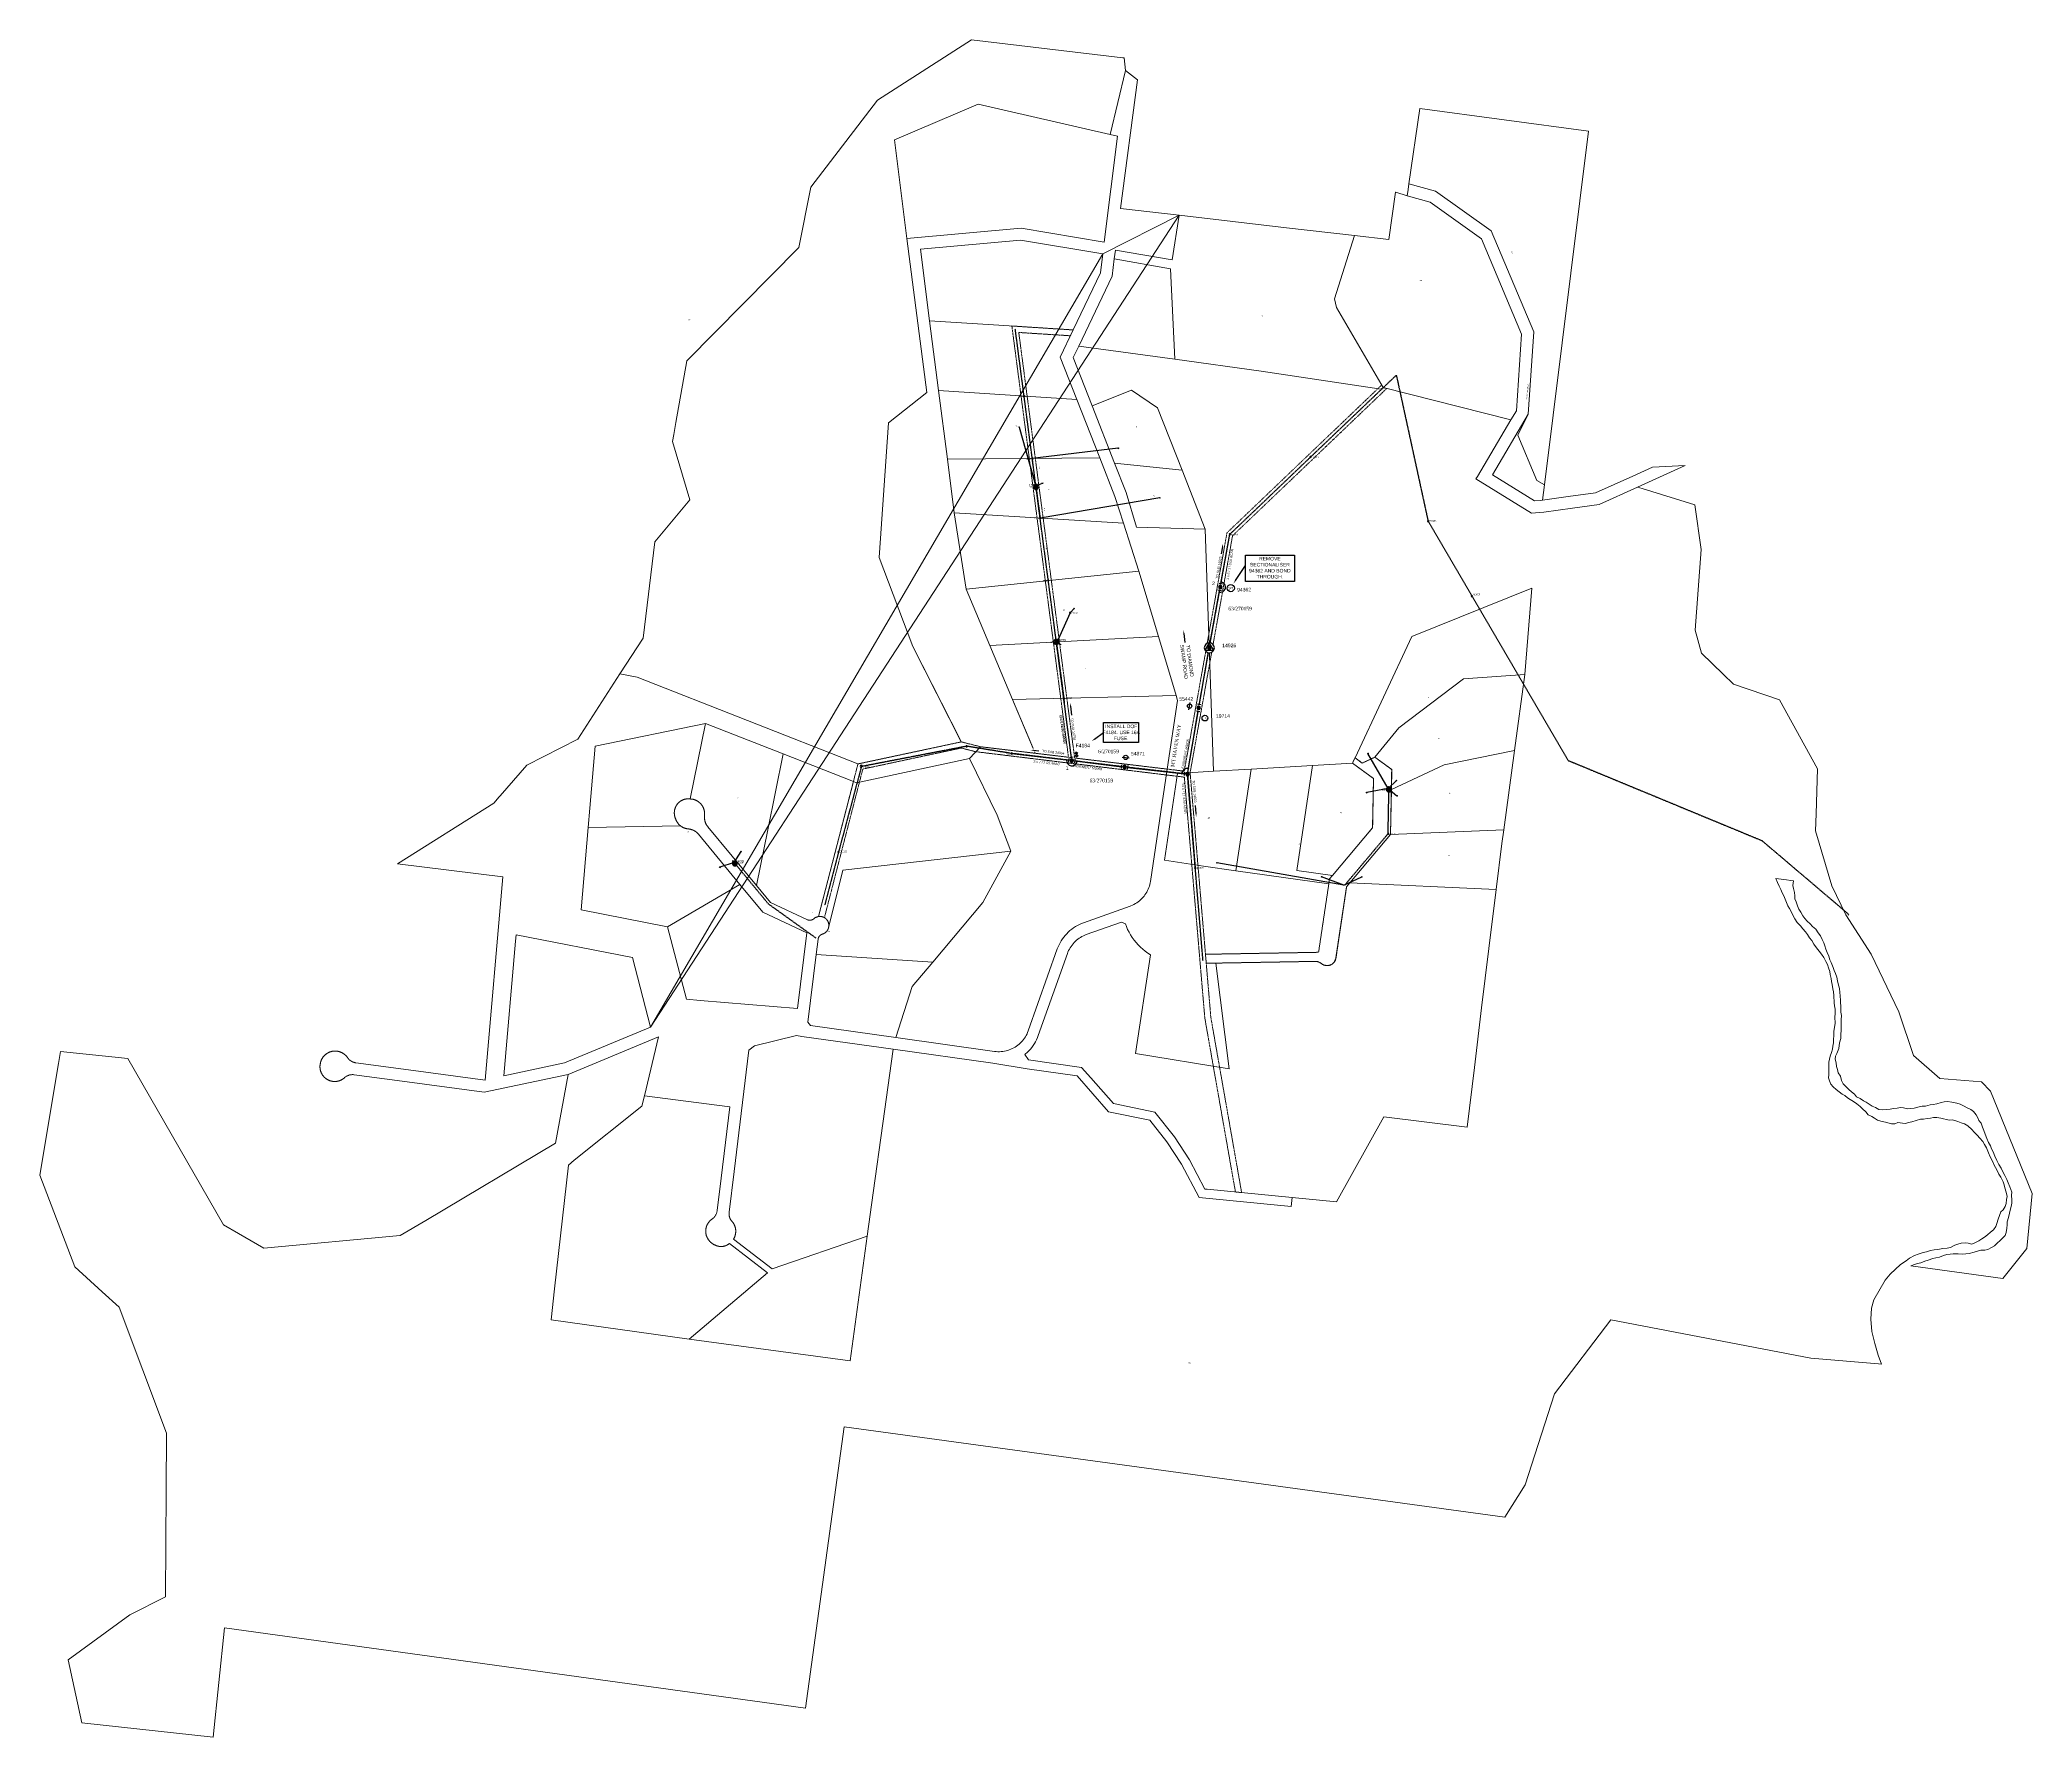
# Model space of a CAD drawing. Header units: metres. Extents: x 209078 to 212397, y 6290320 to 6293148.
import ezdxf
from ezdxf import colors
from ezdxf.entities.mleader import LeaderData, LeaderLine
from ezdxf.enums import TextEntityAlignment as Align
from ezdxf.math import Vec2, Vec3

# ---------------------------------------------------------------- set-up
doc = ezdxf.new("R2010")
doc.units = ezdxf.units.M
for name, pattern in [('Cable Exist OH', [1, 1, 0]), ('HIDDEN', [0.375, 0.25, -0.125]), ('HIDDEN2', [0.1875, 0.125, -0.0625])]:
    doc.linetypes.add(name, pattern=pattern)
doc.layers.get('0').update_dxf_attribs({"color": 6})
for name, color, linetype, lineweight in [('Cadastre Land Parcels_SP_EXT', 9, 'Continuous', 5), ('Cadastre Other Property_SP_EXT', 9, 'HIDDEN', 5), ('Cadastre Roads_SP_EXT', 9, 'Continuous', 5)]:
    doc.layers.add(name, color=color, linetype=linetype, lineweight=lineweight)
for name, color, linetype in [('Equip_LV_EXT', 7, 'Continuous'), ('Equip_SP_HV_EXT', 7, 'Continuous'), ('Equip_SP_HV_NEW', 2, 'Continuous'), ('Mains_HV_EXT', 7, 'Continuous'), ('Mains_HV_NEW', 2, 'Continuous'), ('Mains_HV_NEW_Hardwired', 2, 'Continuous'), ('Mains_LV_EXT', 7, 'Continuous'), ('Notes', 7, 'Continuous'), ('Notes_HV_MISC', 7, 'Continuous'), ('Notes_SP_MISC', 7, 'Continuous'), ('OH_Details_SP_MISC', 7, 'Continuous'), ('Services_SP_EXT', 7, 'Continuous'), ('Sub_SP_TR_HV_LV_EXT', 7, 'Continuous'), ('SupportsOH_SP_TR_HV_LV_SL_EXT', 7, 'Continuous'), ('SupportsOH_SP_TR_HV_LV_SL_MOD', 3, 'Continuous')]:
    doc.layers.add(name, color=color, linetype=linetype)
doc.styles.add('1-2500_Garamond', font='GARA.TTF', dxfattribs={"height": 6})
doc.styles.add('HVSW_LABEL', font='arial.ttf')
doc.styles.add('iecARIAL', font='arial.ttf', dxfattribs={"height": 2})
doc.styles.add('iecISOCP', font='isocp.shx')
doc.styles.add('IESYMBOL1', font='isocp.shx')
doc.styles.add('POLE_LABEL', font='arial.ttf')
doc.styles.get("Standard").update_dxf_attribs({"font": 'arial.ttf'})
doc.styles.add('SWITCH_LABEL', font='arial.ttf', dxfattribs={"height": 2.5})

# ---------------------------------------------------------------- blocks, each defined once
blk = doc.blocks.new('SUB_POLE_EXT')
blk.add_wipeout([(0, 4.2), (0.4, 4.2), (0.8, 4.1), (1.2, 4), (1.6, 3.9), (2, 3.7), (2.3, 3.5), (2.7, 3.3), (3, 3), (3.3, 2.7), (3.5, 2.3), (3.8, 1.9), (3.9, 1.6), (4, 1.2), (4.2, 0.6), (4.2, 0), (4.2, -0.6), (4.1, -1.1), (3.9, -1.6), (3.6, -2.2), (3.2, -2.7), (3, -3), (2.7, -3.3), (2.4, -3.5), (2, -3.7), (1.6, -3.9), (1.3, -4), (0.8, -4.1), (0.4, -4.2), (0, -4.2), (-0.4, -4.2), (-0.8, -4.1), (-1.2, -4), (-1.6, -3.9), (-2, -3.7), (-2.4, -3.5), (-2.7, -3.3), (-3, -3), (-3.2, -2.7), (-3.5, -2.3), (-3.7, -2), (-3.9, -1.6), (-4, -1.2), (-4.2, -0.8), (-4.2, -0.1), (-4.2, 0.4), (-4.1, 0.8), (-4, 1.3), (-3.9, 1.6), (-3.7, 2), (-3.5, 2.4), (-3.3, 2.7), (-3, 3), (-2.7, 3.3), (-2.3, 3.5), (-2, 3.7), (-1.6, 3.9), (-1.2, 4), (-0.8, 4.2), (-0.4, 4.2)])
blk.add_line((2.2, 0.5), (2.2, 0.5, 0))
blk.add_lwpolyline([(-4.2, 0, 1), (4.2, 0, 1)], format="xyb", close=True)
blk.add_lwpolyline([(2.1, 0.5), (0, 4.2), (-3.7, -2.1), (3.7, -2.1)], close=True)
for tag, height, flags, p in [('STREET_CODE', 0.2, 9, (1.5, 0)), ('ASSET_NUM', 3.5, 8, (2, 2)), ('CONSTRUCTED_VOLTAGE', 0.2, 9, (1.5, -0.2)), ('NO_PHASES', 0.2, 9, (1.5, -0.4)), ('OPERATING_VOLTAGE', 0.2, 9, (1.5, -0.6)), ('OPERATED_BY', 0.2, 9, (1.5, -0.8)), ('MAINTAINED_BY', 0.2, 9, (1.5, -1)), ('ORIENTATION', 0.2, 9, (1.5, -1.2)), ('OWNED_BY', 0.2, 9, (1.5, -1.4)), ('SECONDARY_VOLTAGE', 0.2, 9, (1.5, -1.6)), ('STATE', 0.2, 9, (1.5, -1.8)), ('SUBSTATION_TYPE', 0.2, 9, (1.5, -2)), ('USAGE', 0.2, 9, (1.5, -2.2)), ('LEGEND', 0.2, 9, (1.5, -2.4)), ('LOCATION', 0.2, 9, (1.5, -2.6)), ('STREETNAME', 0.2, 9, (1.5, -2.8)), ('SUBURB', 0.2, 9, (1.5, -3)), ('NOTES', 0.2, 9, (1.5, -3.2)), ('Z', 0.2, 1, (1.5, -3.4))]:
    blk.add_attdef(tag, text='', height=height, dxfattribs=dict(flags=flags)).set_placement(p, align=Align.MIDDLE_LEFT)
blk = doc.blocks.new('LV_OH_LINKS_DISTFUSE_EXT')
for p, q in [((0, 0), (0.96, 0)), ((3.84, 0), (4.8, 0))]:
    blk.add_line(p, q)
blk.add_lwpolyline([(3.84, -1.2), (3.84, 1.2), (0.96, -1.2), (0.96, 1.2)], close=True)
at = {"flags": 9}
for tag, p in [('ACTUAL_STATUS', (0, 0)), ('CONSTRUCTED_VOLTAGE', (0, -0.2)), ('OPERATING_VOLTAGE', (0, -0.6)), ('ORIENTATION', (0, -0.8)), ('OWNED_BY', (0, -1)), ('STATE', (0, -1.2)), ('SWITCH_TYPE', (0, -1.4)), ('NO_PHASES', (0, -0.4)), ('USAGE', (0, -1.6)), ('NOTES', (0, -1.8))]:
    blk.add_attdef(tag, text='', height=0.2, dxfattribs=at).set_placement(p, align=Align.MIDDLE_LEFT)
at = {"flags": 1}
blk.add_attdef('Z', (0, 0), '', height=0.2, dxfattribs=at)
blk = doc.blocks.new('CCP_EXT')
blk.add_wipeout([(0, 0.6), (0.6, 0), (0, -0.6), (-0.6, 0)])
blk.add_lwpolyline([(-0.6, 0), (0, 0.6), (0.6, 0), (0, -0.6), (-0.6, 0)])
at = {"flags": 1}
blk.add_attdef('Z', (0, 0), '', height=0.2, dxfattribs=at)
at = {"flags": 9}
for tag, p in [('CCP_TYPE', (0, 0)), ('CONSTRUCTED_VOLTAGE', (0, -0.2)), ('NO_PHASES', (0, -0.4)), ('OPERATING_VOLTAGE', (0, -0.6)), ('ORIENTATION', (0, -0.8)), ('OWNED_BY', (0, -1)), ('USAGE', (0, -1.2)), ('LEGEND', (0, -1.4)), ('LIFE_SUPPORT', (0, -1.6)), ('STATE', (0, -1.8)), ('NOTES', (0, -2))]:
    blk.add_attdef(tag, text='', height=0.2, dxfattribs=at).set_placement(p, align=Align.MIDDLE_LEFT)
blk = doc.blocks.new('POLE_EXT')
blk.add_hatch(color=256).paths.add_polyline_path([(-1, 0, 1), (1, 0, 1)])
blk.add_lwpolyline([(-1, 0, 1), (1, 0, 1)], format="xyb", close=True)
for tag, height, flags, p in [('pNumber', 2.5, 8, (-17.8, 2.1)), ('OWNED_BY', 0.2, 9, (1.4, -0.4)), ('PARENT', 0.2, 9, (1.4, -0.6)), ('SPECIAL_USE', 0.2, 9, (1.4, -0.8)), ('STATE', 0.2, 9, (1.4, -1)), ('USAGE', 0.2, 9, (1.4, -1.2)), ('cLV', 0.2, 9, (1.4, -1.4)), ('hDepth', 0.2, 9, (1.4, -1.6)), ('hDia', 0.2, 9, (1.4, -1.8)), ('cHV', 0.2, 9, (1.4, -2)), ('LBRACKET', 0.2, 9, (1.4, -2.2)), ('LExisting', 0.2, 9, (1.4, -2.4)), ('LANTNUMBER', 0.2, 9, (1.4, -2.6)), ('LOther', 0.2, 9, (1.4, -2.8)), ('LRemove', 0.2, 9, (1.4, -3)), ('LEGEND', 0.2, 9, (1.4, -3.2)), ('cLinedev', 0.2, 9, (1.4, -3.4)), ('LOCATION', 0.2, 9, (1.4, -3.6)), ('pExisting', 0.2, 9, (1.4, -3.8)), ('PFNUMBER', 0.2, 9, (1.4, -4)), ('NEWPFNUMBER', 0.2, 9, (1.4, -4.2)), ('pFooting', 0.2, 9, (1.4, -4.4)), ('pNew', 0.2, 9, (1.4, -4.6)), ('pRelocate', 0.2, 9, (1.4, -5)), ('pRemove', 0.2, 9, (1.4, -5.2)), ('pReplace', 0.2, 9, (1.4, -5.4)), ('pStay', 0.2, 9, (1.4, -5.6)), ('pType', 0.2, 9, (1.4, -5.8)), ('cspan', 0.2, 9, (1.4, -6)), ('STREETNAME', 0.2, 9, (1.4, -6.2)), ('SUBURB', 0.2, 9, (1.4, -6.4)), ('NOTES', 0.2, 9, (1.4, -6.6)), ('MAINTAINED_BY', 0.2, 9, (1.4, -6.8)), ('OPERATED_BY', 0.2, 9, (1.4, -7))]:
    blk.add_attdef(tag, text='', height=height, dxfattribs=dict(flags=flags)).set_placement(p, align=Align.MIDDLE_LEFT)
at = {"style": 'POLE_LABEL'}
for tag, height, flags, p in [('STRUCTURE_PLANT_NUMBER', 0.2, 9, (1.4, 0)), ('ASSET_NUM', 2.5, 8, (2, 2)), ('STREET_CODE', 0.2, 9, (1.4, -0.2))]:
    blk.add_attdef(tag, text='', height=height, dxfattribs=dict(at, flags=flags)).set_placement(p, align=Align.MIDDLE_LEFT)
at = {"flags": 1}
blk.add_attdef('Z', (1.4, -7.3), '', height=0.2, dxfattribs=at)
blk = doc.blocks.new('*U128')
blk.add_line((-3.1, 8), (2.9, 8))
blk.add_circle((-0.1, 8), 1.8)
at = {"flags": 1}
blk.add_attdef('Z', (0, 0), '', height=0.2, dxfattribs=at)
at = {"style": 'HVSW_LABEL'}
for tag, height, flags, p in [('ASSET_NUM', 3.5, 8, (2, 2)), ('STREET_CODE', 0.2, 9, (0, -0.2))]:
    blk.add_attdef(tag, text='', height=height, dxfattribs=dict(at, flags=flags)).set_placement(p, align=Align.MIDDLE_LEFT)
at = {"flags": 9}
for tag, p in [('ACTUAL_STATUS', (0, -0.4)), ('CONSTRUCTED_VOLTAGE', (0, -0.6)), ('NO_PHASES', (0, -0.8)), ('OPERATING_VOLTAGE', (0, -1)), ('ORIENTATION', (0, -1.2)), ('OWNED_BY', (0, -1.4)), ('STATE', (0, -1.6)), ('SWITCH_TYPE', (0, -1.8)), ('USAGE', (0, -2)), ('LEGEND', (0, -2.2)), ('LOCATION', (0, -2.4)), ('STREETNAME', (0, -2.6)), ('SUBURB', (0, -2.8)), ('NOTES', (0, -3))]:
    blk.add_attdef(tag, text='', height=0.2, dxfattribs=at).set_placement(p, align=Align.MIDDLE_LEFT)
blk = doc.blocks.new('*U127')
blk.add_line((-3, 7.7), (3, 7.7))
blk.add_circle((0, 7.7), 1.8)
at = {"flags": 1}
blk.add_attdef('Z', (0, 0), '', height=0.2, dxfattribs=at)
at = {"style": 'HVSW_LABEL'}
for tag, height, flags, p in [('ASSET_NUM', 3.5, 8, (2, 2)), ('STREET_CODE', 0.2, 9, (0, -0.2))]:
    blk.add_attdef(tag, text='', height=height, dxfattribs=dict(at, flags=flags)).set_placement(p, align=Align.MIDDLE_LEFT)
at = {"flags": 9}
for tag, p in [('ACTUAL_STATUS', (0, -0.4)), ('CONSTRUCTED_VOLTAGE', (0, -0.6)), ('NO_PHASES', (0, -0.8)), ('OPERATING_VOLTAGE', (0, -1)), ('ORIENTATION', (0, -1.2)), ('OWNED_BY', (0, -1.4)), ('STATE', (0, -1.6)), ('SWITCH_TYPE', (0, -1.8)), ('USAGE', (0, -2)), ('LEGEND', (0, -2.2)), ('LOCATION', (0, -2.4)), ('STREETNAME', (0, -2.6)), ('SUBURB', (0, -2.8)), ('NOTES', (0, -3))]:
    blk.add_attdef(tag, text='', height=0.2, dxfattribs=at).set_placement(p, align=Align.MIDDLE_LEFT)
blk = doc.blocks.new('End Shackle_EXT')
blk.add_wipeout([(0, 0.3), (1.8, 0.3), (1.8, -0.3), (0, -0.3)])
blk.add_line((1.8, -1), (1.8, 1))
at = {"flags": 1}
blk.add_attdef('Z', (0, 0), '', height=0.2, dxfattribs=at)
at = {"flags": 9}
for tag, p in [('CONNECTOR_TYPE', (0, 0)), ('CONSTRUCTED_VOLTAGE', (0, -0.2)), ('NO_PHASES', (0, -0.4)), ('OPERATING_VOLTAGE', (0, -0.6)), ('ORIENTATION', (0, -0.8)), ('OWNED_BY', (0, -1)), ('STATE', (0, -1.2)), ('USAGE', (0, -1.4)), ('NOTES', (0, -1.6))]:
    blk.add_attdef(tag, text='', height=0.2, dxfattribs=at).set_placement(p, align=Align.MIDDLE_LEFT)
blk = doc.blocks.new('*U126')
blk.add_circle((9.9, -3.6), 2.4)
at = {"insert": (9.6, -2.7), "char_height": 2, "width": 1.3, "attachment_point": 1, "style": 'iecISOCP'}
blk.add_mtext('F', dxfattribs=at)
for tag, height, flags, p in [('STREET_CODE', 0.2, 9, (1.5, 0)), ('ASSET_NUM', 2.5, 8, (2, 2)), ('CONSTRUCTED_VOLTAGE', 0.2, 9, (1.5, -0.2)), ('FLITE_NUMBER', 0.2, 9, (1.5, -0.4)), ('INDICATOR_TYPE', 0.2, 9, (1.5, -0.6)), ('OPERATING_VOLTAGE', 0.2, 9, (1.5, -0.8)), ('ORIENTATION', 0.2, 9, (1.5, -1)), ('OWNED_BY', 0.2, 9, (1.5, -1.2)), ('STATE', 0.2, 9, (1.5, -1.4)), ('USAGE', 0.2, 9, (1.5, -1.6)), ('LEGEND', 0.2, 9, (1.5, -1.8)), ('LOCATION', 0.2, 9, (1.5, -2)), ('STREETNAME', 0.2, 9, (1.5, -2.2)), ('SUBURB', 0.2, 9, (1.5, -2.4)), ('NOTES', 0.2, 9, (1.5, -2.6)), ('Z', 0.2, 1, (1.5, -2.8))]:
    blk.add_attdef(tag, text='', height=height, dxfattribs=dict(flags=flags)).set_placement(p, align=Align.MIDDLE_LEFT)
blk = doc.blocks.new('*U125')
blk.add_circle((8.7, -1), 3)
at = {"style": 'IESYMBOL1'}
blk.add_text('SM', height=2, dxfattribs=at).set_placement((8.7, -1), align=Align.MIDDLE)
at = {"flags": 1}
blk.add_attdef('Z', (0, 0), '', height=0.2, dxfattribs=at)
at = {"style": 'SWITCH_LABEL'}
for tag, height, flags, p in [('ASSET_NUM', 2.5, 8, (2, 2)), ('STREET_CODE', 0.2, 9, (0, -0.2))]:
    blk.add_attdef(tag, text='', height=height, dxfattribs=dict(at, flags=flags)).set_placement(p, align=Align.MIDDLE_LEFT)
at = {"flags": 9}
for tag, p in [('ACTUAL_STATUS', (0, -0.4)), ('CONSTRUCTED_VOLTAGE', (0, -0.6)), ('NO_PHASES', (0, -0.8)), ('OPERATING_VOLTAGE', (0, -1)), ('ORIENTATION', (0, -1.2)), ('OWNED_BY', (0, -1.4)), ('SECTIONALISER_TYPE', (0, -1.6)), ('STATE', (0, -1.8)), ('USAGE', (0, -2)), ('LEGEND', (0, -2.2)), ('LOCATION', (0, -2.4)), ('STREETNAME', (0, -2.6)), ('SUBURB', (0, -2.8)), ('NOTES', (0, -3))]:
    blk.add_attdef(tag, text='', height=0.2, dxfattribs=at).set_placement(p, align=Align.MIDDLE_LEFT)
blk = doc.blocks.new('*U132')
for p, q in [((4.4, 7.2), (4.4, 6.2)), ((4.4, 3.3), (4.4, 2.4))]:
    blk.add_line(p, q)
blk.add_lwpolyline([(3.2, 3.3), (5.6, 3.3), (3.2, 6.2), (5.6, 6.2)], close=True)
for tag, height, flags, p in [('STREET_CODE', 0.2, 9, (1.5, 0)), ('ASSET_NUM', 3.5, 8, (2, 2)), ('ACTUAL_STATUS', 0.2, 9, (1.5, -0.2)), ('CONSTRUCTED_VOLTAGE', 0.2, 9, (1.5, -0.4)), ('NO_PHASES', 0.2, 9, (1.5, -0.6)), ('OPERATING_VOLTAGE', 0.2, 9, (1.5, -0.8)), ('ORIENTATION', 0.2, 9, (1.5, -1)), ('OWNED_BY', 0.2, 9, (1.5, -1.2)), ('OPERATED_BY', 0.2, 9, (1.5, -1.4)), ('MAINTAINED_BY', 0.2, 9, (1.5, -1.6)), ('STATE', 0.2, 9, (1.5, -1.8)), ('SWITCH_TYPE', 0.2, 9, (1.5, -2)), ('USAGE', 0.2, 9, (1.5, -2.2)), ('LEGEND', 0.2, 9, (1.5, -2.4)), ('SUBURB', 0.2, 9, (1.5, -2.6)), ('STREETNAME', 0.2, 9, (1.5, -2.8)), ('LOCATION', 0.2, 9, (1.5, -3)), ('NOTES', 0.2, 9, (1.5, -3.2)), ('LABEL_ALIGNMENT', 0.2, 9, (1.5, -3.4)), ('Z', 0.2, 1, (1.5, -3.6))]:
    blk.add_attdef(tag, text='', height=height, dxfattribs=dict(flags=flags)).set_placement(p, align=Align.MIDDLE_LEFT)
blk = doc.blocks.new('End Shackle_NEW')
blk.add_wipeout([(-0.3, 0), (-0.3, 1.8), (0.3, 1.8), (0.3, 0)])
blk.add_line((1, 1.8), (-1, 1.8))
at = {"flags": 1}
blk.add_attdef('Z', (0, 0), '', height=0.2, dxfattribs=at)
at = {"flags": 9}
for tag, p in [('CONNECTOR_TYPE', (0, 0)), ('CONSTRUCTED_VOLTAGE', (0, -0.2)), ('NO_PHASES', (0, -0.4)), ('OPERATING_VOLTAGE', (0, -0.6)), ('ORIENTATION', (0, -0.8)), ('OWNED_BY', (0, -1)), ('STATE', (0, -1.2)), ('USAGE', (0, -1.4)), ('NOTES', (0, -1.6)), ('MAINTAINED_BY', (0, -1.8)), ('OPERATED_BY', (0, -2))]:
    blk.add_attdef(tag, text='', height=0.2, dxfattribs=at).set_placement(p, align=Align.MIDDLE_LEFT)
blk = doc.blocks.new('BOND POINT')
blk.add_hatch(color=256).paths.add_polyline_path([(-1, 0, 1), (1, 0, 1)])
blk.add_lwpolyline([(-1, 0, 1), (1, 0, 1)], format="xyb", close=True)

msp = doc.modelspace()

# ---------------------------------------------------------------- linework, layer by layer
at = {"layer": 'Cadastre Land Parcels_SP_EXT', "linetype": 'Continuous'}
for points in [[(210733, 6291967.1), (210698.6, 6292048.5), (210660.6, 6292138.6), (210621, 6292232.3), (210601.3, 6292359.6), (210589.9, 6292448.8), (210575.2, 6292563.4), (210560.4, 6292679.6), (210545.1, 6292798.7), (210711.9, 6292813.7), (210848.8, 6292790.8), (210095.5, 6291502.6), (209952.4, 6291442.9), (209851, 6291421.7), (209870.6, 6291646), (209871.5, 6291656.2), (210065.3, 6291618.5), (210095.5, 6291502.6), (210975.8, 6292855.4), (210878.4, 6292866.7), (210906.7, 6293081), (210886.5, 6293096.7), (210861.1, 6292990.1), (210873.2, 6292987.3), (210851.3, 6292810.7), (210712.7, 6292833.8), (210522.7, 6292816.8), (210555.6, 6292560.2), (210492, 6292509.6), (210476.3, 6292285), (210532.5, 6292136.9), (210612.3, 6291979.8), (210613.2, 6291977.9), (210441, 6291941.1), (210073, 6292085.7), (210044.4, 6292091.1), (209974.2, 6291982.5), (209889.5, 6291938.9), (209845.3, 6291888.1), (209843.6, 6291886.1), (209834.4, 6291875.6), (209673.9, 6291774.7), (209849.4, 6291753.3), (209819.9, 6291414.3), (209700.5, 6291430.3), (209604.7, 6291443.2), (209604.3, 6291443.3), (209603.9, 6291443.3), (209603.5, 6291443.4), (209603.1, 6291443.5), (209602.7, 6291443.6), (209602.4, 6291443.7), (209602, 6291443.8), (209601.6, 6291443.9), (209601.2, 6291444), (209600.8, 6291444.1), (209600.5, 6291444.2), (209600.1, 6291444.4), (209599.7, 6291444.5), (209599.4, 6291444.7), (209599, 6291444.8), (209598.6, 6291445), (209598.3, 6291445.2), (209597.9, 6291445.4), (209597.6, 6291445.6), (209597.2, 6291445.8), (209596.9, 6291446), (209596.6, 6291446.2), (209596.2, 6291446.4), (209595.9, 6291446.6), (209595.6, 6291446.8), (209595.3, 6291447.1), (209594.9, 6291447.3), (209594.6, 6291447.6), (209594.3, 6291447.8), (209594, 6291448.1), (209593.7, 6291448.4), (209593.5, 6291448.6), (209593.2, 6291448.9), (209592.9, 6291449.2), (209592.6, 6291449.5), (209592.4, 6291449.8), (209592.1, 6291450.1), (209591.8, 6291450.4), (209591.6, 6291450.7), (209591.4, 6291451), (209591.1, 6291451.3), (209590.8, 6291451.7), (209590.6, 6291452.1), (209590.3, 6291452.5), (209590, 6291452.9), (209589.7, 6291453.3), (209589.4, 6291453.6), (209589, 6291454), (209588.7, 6291454.4), (209588.4, 6291454.7), (209588.1, 6291455.1), (209587.7, 6291455.4), (209587.4, 6291455.7), (209587.1, 6291456), (209586.8, 6291456.3), (209586.4, 6291456.6), (209586.1, 6291456.9), (209585.7, 6291457.2), (209585.4, 6291457.5), (209585, 6291457.7), (209584.7, 6291458), (209584.3, 6291458.2), (209584, 6291458.5), (209583.6, 6291458.7), (209583.2, 6291459), (209582.8, 6291459.2), (209582.4, 6291459.4), (209582.1, 6291459.7), (209581.7, 6291459.9), (209581.3, 6291460.1), (209580.9, 6291460.3), (209580.5, 6291460.4), (209580.1, 6291460.6), (209579.7, 6291460.8), (209579.3, 6291461), (209578.8, 6291461.1), (209578.4, 6291461.3), (209578, 6291461.4), (209577.6, 6291461.6), (209577.2, 6291461.7), (209576.7, 6291461.8), (209576.3, 6291461.9), (209575.9, 6291462), (209575.4, 6291462.1), (209575, 6291462.2), (209574.6, 6291462.3), (209574.1, 6291462.4), (209573.7, 6291462.5), (209573.2, 6291462.5), (209572.8, 6291462.6), (209572.4, 6291462.6), (209571.9, 6291462.7), (209571.5, 6291462.7), (209571, 6291462.7), (209570.6, 6291462.7), (209570.1, 6291462.7), (209569.7, 6291462.7), (209569.3, 6291462.7), (209568.8, 6291462.7), (209568.4, 6291462.7), (209567.9, 6291462.6), (209567.5, 6291462.6), (209567, 6291462.5), (209566.6, 6291462.5), (209566.2, 6291462.4), (209565.7, 6291462.3), (209565.3, 6291462.3), (209564.9, 6291462.2), (209564.4, 6291462.1), (209564, 6291462), (209563.6, 6291461.9), (209563.1, 6291461.7), (209562.7, 6291461.6), (209562.3, 6291461.5), (209561.9, 6291461.3), (209561.4, 6291461.2), (209561, 6291461), (209560.6, 6291460.9), (209560.2, 6291460.7), (209559.8, 6291460.5), (209559.4, 6291460.3), (209559, 6291460.1), (209558.6, 6291459.9), (209558.2, 6291459.7), (209557.8, 6291459.5), (209557.4, 6291459.3), (209557.1, 6291459.1), (209556.7, 6291458.8), (209556.3, 6291458.6), (209555.9, 6291458.3), (209555.6, 6291458.1), (209555.2, 6291457.8), (209554.9, 6291457.6), (209554.5, 6291457.3), (209554.2, 6291457), (209553.8, 6291456.7), (209553.5, 6291456.4), (209553.2, 6291456.1), (209552.8, 6291455.8), (209552.5, 6291455.5), (209552.2, 6291455.2), (209551.9, 6291454.9), (209551.6, 6291454.6), (209551.3, 6291454.2), (209551, 6291453.9), (209550.7, 6291453.6), (209550.5, 6291453.2), (209550.2, 6291452.9), (209549.9, 6291452.5), (209549.7, 6291452.1), (209549.4, 6291451.8), (209549.2, 6291451.4), (209548.9, 6291451), (209548.7, 6291450.6), (209548.5, 6291450.3), (209548.2, 6291449.9), (209548, 6291449.5), (209547.8, 6291449.1), (209547.6, 6291448.7), (209547.4, 6291448.3), (209547.2, 6291447.9), (209547.1, 6291447.5), (209546.9, 6291447.1), (209546.7, 6291446.7), (209546.6, 6291446.2), (209546.4, 6291445.8), (209546.3, 6291445.4), (209546.2, 6291445), (209546, 6291444.6), (209545.9, 6291444.1), (209545.8, 6291443.7), (209545.7, 6291443.3), (209545.6, 6291442.8), (209545.5, 6291442.4), (209545.5, 6291442), (209545.4, 6291441.5), (209545.3, 6291441.1), (209545.2, 6291440.7), (209545.2, 6291440.2), (209545.1, 6291439.8), (209545.1, 6291439.3), (209545, 6291438.9), (209545, 6291438.5), (209544.9, 6291438), (209544.9, 6291437.6), (209544.9, 6291437.1), (209544.9, 6291436.7), (209544.9, 6291436.3), (209544.9, 6291435.8), (209544.9, 6291435.4), (209545, 6291434.9), (209545, 6291434.5), (209545, 6291434.1), (209545.1, 6291433.6), (209545.1, 6291433.2), (209545.2, 6291432.8), (209545.3, 6291432.3), (209545.4, 6291431.9), (209545.4, 6291431.5), (209545.5, 6291431), (209545.6, 6291430.6), (209545.8, 6291430.2), (209545.9, 6291429.8), (209546, 6291429.3), (209546.1, 6291428.9), (209546.3, 6291428.5), (209546.4, 6291428.1), (209546.6, 6291427.7), (209546.7, 6291427.3), (209546.9, 6291426.9), (209547.1, 6291426.5), (209547.3, 6291426.1), (209547.5, 6291425.7), (209547.7, 6291425.3), (209547.9, 6291424.9), (209548.1, 6291424.5), (209548.3, 6291424.1), (209548.5, 6291423.7), (209548.8, 6291423.4), (209549, 6291423), (209549.3, 6291422.6), (209549.5, 6291422.3), (209549.8, 6291421.9), (209550, 6291421.6), (209550.3, 6291421.2), (209550.6, 6291420.9), (209550.9, 6291420.5), (209551.2, 6291420.2), (209551.5, 6291419.9), (209551.8, 6291419.6), (209552.1, 6291419.2), (209552.4, 6291418.9), (209552.7, 6291418.6), (209553, 6291418.3), (209553.4, 6291418), (209553.7, 6291417.8), (209554, 6291417.5), (209554.4, 6291417.2), (209554.7, 6291416.9), (209555.1, 6291416.7), (209555.4, 6291416.4), (209555.8, 6291416.2), (209556.2, 6291415.9), (209556.5, 6291415.7), (209556.9, 6291415.5), (209557.3, 6291415.3), (209557.7, 6291415), (209558.1, 6291414.8), (209558.5, 6291414.6), (209558.9, 6291414.4), (209559.3, 6291414.3), (209559.7, 6291414.1), (209560.1, 6291413.9), (209560.5, 6291413.7), (209560.9, 6291413.6), (209561.3, 6291413.4), (209561.7, 6291413.3), (209562.1, 6291413.2), (209562.6, 6291413), (209563, 6291412.9), (209563.4, 6291412.8), (209563.8, 6291412.7), (209564.3, 6291412.6), (209564.7, 6291412.5), (209565.1, 6291412.4), (209565.6, 6291412.4), (209566, 6291412.3), (209566.4, 6291412.2), (209566.9, 6291412.2), (209567.3, 6291412.1), (209567.8, 6291412.1), (209568.2, 6291412.1), (209568.6, 6291412.1), (209569.1, 6291412.1), (209569.5, 6291412.1), (209570, 6291412.1), (209570.4, 6291412.1), (209570.8, 6291412.1), (209571.3, 6291412.1), (209571.7, 6291412.2), (209572.2, 6291412.2), (209572.6, 6291412.3), (209573, 6291412.3), (209573.5, 6291412.4), (209573.9, 6291412.5), (209574.3, 6291412.5), (209574.8, 6291412.6), (209575.2, 6291412.7), (209575.6, 6291412.8), (209576, 6291413), (209576.5, 6291413.1), (209576.9, 6291413.2), (209577.3, 6291413.4), (209577.7, 6291413.5), (209578.1, 6291413.7), (209578.5, 6291413.8), (209578.9, 6291414), (209579.4, 6291414.2), (209579.8, 6291414.3), (209580.1, 6291414.5), (209580.5, 6291414.7), (209580.9, 6291414.9), (209581.3, 6291415.1), (209581.7, 6291415.4), (209582.1, 6291415.6), (209582.5, 6291415.8), (209582.8, 6291416), (209583.2, 6291416.3), (209583.6, 6291416.5), (209583.9, 6291416.8), (209584.3, 6291417.1), (209584.6, 6291417.3), (209585, 6291417.6), (209585.3, 6291417.9), (209585.6, 6291418.2), (209586, 6291418.5), (209587.6, 6291419.7), (209588.5, 6291420.3), (209589.4, 6291420.9), (209590.3, 6291421.4), (209591.2, 6291421.8), (209592.2, 6291422.2), (209593.2, 6291422.6), (209594.2, 6291422.9), (209595.2, 6291423.1), (209596.3, 6291423.3), (209597.3, 6291423.4), (209598.3, 6291423.5), (209599.4, 6291423.5), (209600.4, 6291423.5), (209601.5, 6291423.4), (209602, 6291423.4), (209673.4, 6291413.8), (209818.2, 6291394.3), (209958.1, 6291423.7), (210108.5, 6291486.4), (210085.3, 6291388), (210227.7, 6291369.6), (210213.2, 6291250.8), (210206.6, 6291196.9), (210206.4, 6291195.9), (210206.2, 6291194.9), (210206, 6291193.9), (210205.6, 6291192.9), (210205.3, 6291191.9), (210204.9, 6291190.9), (210204.4, 6291190), (210203.9, 6291189.1), (210203.3, 6291188.2), (210202.7, 6291187.3), (210202.1, 6291186.5), (210201.4, 6291185.7), (210200.6, 6291185), (210199.9, 6291184.3), (210199, 6291183.6), (210198.6, 6291183.3), (210198.2, 6291183), (210197.9, 6291182.8), (210197.5, 6291182.5), (210197.2, 6291182.2), (210196.8, 6291182), (210196.5, 6291181.7), (210196.1, 6291181.4), (210195.8, 6291181.1), (210195.4, 6291180.8), (210195.1, 6291180.5), (210194.8, 6291180.2), (210194.5, 6291179.9), (210194.2, 6291179.6), (210193.9, 6291179.2), (210193.6, 6291178.9), (210193.3, 6291178.6), (210193, 6291178.2), (210192.7, 6291177.9), (210192.5, 6291177.5), (210192.2, 6291177.2), (210191.9, 6291176.8), (210191.7, 6291176.4), (210191.4, 6291176.1), (210191.2, 6291175.7), (210191, 6291175.3), (210190.7, 6291174.9), (210190.5, 6291174.5), (210190.3, 6291174.1), (210190.1, 6291173.7), (210189.9, 6291173.3), (210189.7, 6291172.9), (210189.5, 6291172.5), (210189.3, 6291172.1), (210189.2, 6291171.7), (210189, 6291171.3), (210188.9, 6291170.9), (210188.7, 6291170.5), (210188.6, 6291170), (210188.4, 6291169.6), (210188.3, 6291169.2), (210188.2, 6291168.7), (210188.1, 6291168.3), (210188, 6291167.9), (210187.9, 6291167.4), (210187.8, 6291167), (210187.7, 6291166.6), (210187.7, 6291166.1), (210187.6, 6291165.7), (210187.6, 6291165.2), (210187.5, 6291164.8), (210187.5, 6291164.4), (210187.4, 6291163.9), (210187.4, 6291163.5), (210187.4, 6291163), (210187.4, 6291162.6), (210187.4, 6291162.1), (210187.4, 6291161.7), (210187.4, 6291161.2), (210187.5, 6291160.8), (210187.5, 6291160.3), (210187.5, 6291159.9), (210187.6, 6291159.5), (210187.7, 6291159), (210187.7, 6291158.6), (210187.8, 6291158.1), (210187.9, 6291157.7), (210188, 6291157.3), (210188.1, 6291156.8), (210188.2, 6291156.4), (210188.3, 6291156), (210188.4, 6291155.5), (210188.6, 6291155.1), (210188.7, 6291154.6), (210188.9, 6291154.2), (210189.1, 6291153.8), (210189.3, 6291153.4), (210189.4, 6291152.9), (210189.6, 6291152.5), (210189.8, 6291152.1), (210190, 6291151.7), (210190.3, 6291151.3), (210190.5, 6291150.9), (210190.7, 6291150.5), (210191, 6291150.1), (210191.2, 6291149.7), (210191.4, 6291149.3), (210191.7, 6291148.9), (210192, 6291148.5), (210192.2, 6291148.1), (210192.5, 6291147.8), (210192.8, 6291147.4), (210193.1, 6291147), (210193.4, 6291146.7), (210193.7, 6291146.3), (210194, 6291146), (210194.3, 6291145.6), (210194.6, 6291145.3), (210195, 6291145), (210195.3, 6291144.7), (210195.6, 6291144.3), (210196, 6291144), (210196.3, 6291143.7), (210196.7, 6291143.4), (210197, 6291143.1), (210197.4, 6291142.8), (210197.7, 6291142.5), (210198.1, 6291142.3), (210198.5, 6291142), (210198.9, 6291141.7), (210199.3, 6291141.5), (210199.6, 6291141.2), (210200, 6291141), (210200.4, 6291140.7), (210200.8, 6291140.5), (210201.2, 6291140.3), (210201.7, 6291140.1), (210202.1, 6291139.9), (210202.5, 6291139.7), (210202.9, 6291139.5), (210203.3, 6291139.3), (210203.8, 6291139.1), (210204.2, 6291138.9), (210204.6, 6291138.8), (210205.1, 6291138.6), (210205.5, 6291138.5), (210205.9, 6291138.3), (210206.4, 6291138.2), (210206.8, 6291138), (210207.3, 6291137.9), (210207.7, 6291137.8), (210208.2, 6291137.7), (210208.6, 6291137.6), (210209.1, 6291137.5), (210209.5, 6291137.4), (210210, 6291137.4), (210210.4, 6291137.3), (210210.9, 6291137.2), (210211.4, 6291137.2), (210211.8, 6291137.1), (210212.3, 6291137.1), (210212.7, 6291137.1), (210213.2, 6291137.1), (210213.6, 6291137.1), (210214, 6291137.1), (210214.4, 6291137.2), (210214.9, 6291137.2), (210215.3, 6291137.2), (210215.7, 6291137.3), (210216.1, 6291137.4), (210216.6, 6291137.4), (210217, 6291137.5), (210217.4, 6291137.6), (210217.8, 6291137.7), (210218.2, 6291137.8), (210218.6, 6291137.9), (210219, 6291138), (210219.5, 6291138.1), (210219.9, 6291138.3), (210220.3, 6291138.4), (210220.7, 6291138.5), (210221.1, 6291138.7), (210221.5, 6291138.8), (210221.8, 6291139), (210222.2, 6291139.2), (210222.6, 6291139.4), (210223, 6291139.6), (210223.4, 6291139.7), (210223.8, 6291139.9), (210224.1, 6291140.2), (210224.5, 6291140.4), (210224.9, 6291140.6), (210225.2, 6291140.8), (210225.6, 6291141.1), (210225.9, 6291141.3), (210226.3, 6291141.5), (210226.6, 6291141.8), (210226.9, 6291142.1), (210290.3, 6291093.5), (210159.9, 6290982.5), (210427.8, 6290946.5), (210456.6, 6291154.6), (210298.1, 6291100.1), (210233.8, 6291149.4), (210234.1, 6291149.9), (210234.3, 6291150.3), (210234.5, 6291150.7), (210234.7, 6291151.1), (210234.9, 6291151.5), (210235.1, 6291151.9), (210235.3, 6291152.3), (210235.5, 6291152.7), (210235.7, 6291153.1), (210235.8, 6291153.5), (210236, 6291153.9), (210236.1, 6291154.3), (210236.3, 6291154.7), (210236.4, 6291155.2), (210236.5, 6291155.6), (210236.6, 6291156), (210236.7, 6291156.4), (210236.8, 6291156.9), (210236.9, 6291157.3), (210237, 6291157.7), (210237.1, 6291158.2), (210237.2, 6291158.6), (210237.2, 6291159.1), (210237.3, 6291159.5), (210237.3, 6291159.9), (210237.4, 6291160.4), (210237.4, 6291160.8), (210237.4, 6291161.3), (210237.5, 6291161.7), (210237.5, 6291162.1), (210237.5, 6291162.6), (210237.5, 6291163), (210237.5, 6291163.5), (210237.4, 6291163.9), (210237.4, 6291164.4), (210237.4, 6291164.8), (210237.3, 6291165.2), (210237.3, 6291165.7), (210237.2, 6291166.1), (210237.1, 6291166.6), (210237.1, 6291167), (210237, 6291167.4), (210236.9, 6291167.9), (210236.8, 6291168.3), (210236.7, 6291168.7), (210236.6, 6291169.2), (210236.4, 6291169.6), (210236.3, 6291170), (210236.2, 6291170.4), (210236, 6291170.8), (210235.9, 6291171.3), (210235.7, 6291171.7), (210235.5, 6291172.1), (210235.4, 6291172.5), (210235.2, 6291172.9), (210235, 6291173.3), (210234.8, 6291173.7), (210234.6, 6291174.1), (210234.4, 6291174.5), (210234.2, 6291174.9), (210233.9, 6291175.2), (210233.7, 6291175.6), (210233.5, 6291176), (210233.2, 6291176.4), (210233, 6291176.7), (210232.7, 6291177.1), (210232.5, 6291177.5), (210232.2, 6291177.8), (210231.9, 6291178.1), (210231.6, 6291178.5), (210231.3, 6291178.8), (210231.1, 6291179.2), (210230.8, 6291179.5), (210230.4, 6291179.8), (210230.1, 6291180.1), (210229.8, 6291180.4), (210229.6, 6291180.8), (210229.4, 6291181.1), (210229.2, 6291181.4), (210229, 6291181.8), (210228.8, 6291182.1), (210228.6, 6291182.4), (210228.4, 6291182.8), (210228.3, 6291183.1), (210228.1, 6291183.5), (210227.9, 6291183.8), (210227.8, 6291184.2), (210227.6, 6291184.6), (210227.5, 6291184.9), (210227.4, 6291185.3), (210227.2, 6291185.7), (210227.1, 6291186), (210227, 6291186.4), (210226.9, 6291186.8), (210226.8, 6291187.2), (210226.7, 6291187.5), (210226.7, 6291187.9), (210226.6, 6291188.3), (210226.5, 6291188.7), (210226.5, 6291189.1), (210226.4, 6291189.5), (210226.4, 6291189.8), (210226.3, 6291190.2), (210226.3, 6291190.6), (210226.3, 6291191), (210226.3, 6291191.4), (210226.3, 6291191.8), (210226.3, 6291192.2), (210226.3, 6291192.6), (210226.3, 6291193), (210226.3, 6291193.3), (210226.4, 6291193.7), (210226.4, 6291194.1), (210226.5, 6291194.5), (210234.7, 6291261.9), (210248.8, 6291376.8), (210259.4, 6291464), (210268.6, 6291471.3), (210338.4, 6291488.5), (210347.3, 6291487.2), (210499.8, 6291465.7), (210665.6, 6291442.4), (210722.9, 6291433.1), (210806, 6291421.4), (210858.6, 6291361.6), (210927.4, 6291347.4), (210955.6, 6291311.5), (210980.1, 6291274.3), (211009.3, 6291218.7), (211162.6, 6291204), (211164.1, 6291218.9), (211022.6, 6291232.5), (211018.8, 6291232.9), (210993.5, 6291281.3), (210968.2, 6291319.8), (210935.8, 6291361), (210866.6, 6291375.3), (210828.8, 6291418.2), (210813.6, 6291435.4), (210725, 6291447.9), (210718.9, 6291456.9), (210720.2, 6291457.9), (210723.1, 6291460.5), (210725.7, 6291463.1), (210728.3, 6291465.9), (210730.6, 6291468.9), (210732.8, 6291471.9), (210734.9, 6291475.1), (210736.8, 6291478.3), (210738.5, 6291481.7), (210740, 6291485.1), (210741.4, 6291488.7), (210789.8, 6291625.1), (210790.8, 6291627.6), (210791.9, 6291630.1), (210793.2, 6291632.6), (210794.5, 6291634.9), (210796, 6291637.2), (210797.6, 6291639.4), (210799.3, 6291641.5), (210801.2, 6291643.5), (210803.1, 6291645.5), (210805.1, 6291647.3), (210807.2, 6291649), (210809.4, 6291650.6), (210811.7, 6291652.1), (210814.1, 6291653.4), (210816.5, 6291654.7), (210819, 6291655.8), (210821.4, 6291656.7), (210880.1, 6291677.7), (210886.5, 6291674.7), (210888.1, 6291670.3), (210890.2, 6291665.5), (210892.6, 6291660.9), (210895.2, 6291656.3), (210898, 6291651.9), (210901.1, 6291647.7), (210904.4, 6291643.6), (210907.9, 6291639.7), (210911.6, 6291636), (210915.5, 6291632.5), (210919.5, 6291629.1), (210923.8, 6291626), (210928.1, 6291623.2), (210903.4, 6291458.6), (211059.3, 6291432.9), (211037, 6291609.3), (211132.6, 6291611), (211202.7, 6291612.2), (211203.5, 6291612.2), (211204.3, 6291612.2), (211205, 6291612.1), (211205.8, 6291612), (211206.6, 6291611.8), (211207.3, 6291611.6), (211208.1, 6291611.3), (211208.8, 6291611), (211209.5, 6291610.7), (211210.2, 6291610.4), (211210.9, 6291610), (211211.6, 6291609.5), (211212.2, 6291609.1), (211212.7, 6291608.7), (211213, 6291608.4), (211213.6, 6291607.9), (211214.2, 6291607.5), (211214.9, 6291607.1), (211215.6, 6291606.7), (211216.3, 6291606.4), (211217, 6291606.1), (211217.8, 6291605.8), (211218.5, 6291605.6), (211219.3, 6291605.4), (211220.1, 6291605.3), (211220.8, 6291605.2), (211221.6, 6291605.1), (211222.4, 6291605.1), (211223.2, 6291605.1), (211223.3, 6291605.1), (211224.1, 6291605.2), (211224.9, 6291605.3), (211225.7, 6291605.4), (211226.4, 6291605.6), (211227.2, 6291605.9), (211227.9, 6291606.1), (211228.6, 6291606.4), (211229.3, 6291606.8), (211230, 6291607.2), (211230.7, 6291607.6), (211231.3, 6291608), (211232, 6291608.5), (211232.6, 6291609), (211233.1, 6291609.6), (211233.7, 6291610.1), (211234.2, 6291610.8), (211234.6, 6291611.4), (211235.1, 6291612), (211235.5, 6291612.7), (211235.8, 6291613.4), (211236.2, 6291614.1), (211236.5, 6291614.8), (211236.7, 6291615.6), (211236.9, 6291616.3), (211237.1, 6291617.1), (211237.3, 6291617.9), (211242.8, 6291655.3), (211255, 6291736.6), (211260.1, 6291742.8), (211328.1, 6291823.4), (211329.5, 6291898.7), (211330.1, 6291931.7), (211301.9, 6291952.4), (211281.1, 6291942.6), (211269, 6291951.5), (211264.7, 6291942.4), (211299.8, 6291916.7), (211298.3, 6291834.6), (211231.5, 6291755.3), (211226.5, 6291749.5), (211225.3, 6291741.1), (211070.5, 6291763.1), (211016.6, 6291770.8), (210951.7, 6291780.6), (210973.5, 6291925.4), (211033.4, 6291928.9), (211019.4, 6292332.1), (210905.1, 6292335.6), (210887.8, 6292393.1), (210868.5, 6292442.4), (210831.1, 6292538), (210799.7, 6292618.3), (210808.8, 6292637.2), (210864.4, 6292753.8), (210868, 6292782.5), (210869.8, 6292797.4), (210964.5, 6292780.9), (210975.8, 6292855.4), (210848.8, 6292790.8), (210845, 6292759.5), (210799.5, 6292664.2), (210777.9, 6292619.1), (210805.7, 6292548.1), (210843.7, 6292450.9), (210868.9, 6292386.5), (210883.1, 6292342.3), (210908.7, 6292262.4), (210941.5, 6292153.4), (210971.1, 6292054.9), (210973.5, 6292046.9), (210956.3, 6291932.5), (210928.2, 6291745.5), (210927.8, 6291742.8), (210927.2, 6291740.2), (210926.4, 6291737.6), (210925.5, 6291735), (210924.5, 6291732.5), (210923.3, 6291730), (210922.1, 6291727.6), (210920.7, 6291725.3), (210919.1, 6291723), (210917.5, 6291720.8), (210915.7, 6291718.8), (210913.9, 6291716.8), (210911.9, 6291714.9), (210909.9, 6291713.1), (210907.7, 6291711.4), (210905.5, 6291709.8), (210903.2, 6291708.4), (210900.8, 6291707.1), (210898.3, 6291705.9), (210895.8, 6291704.8), (210894.3, 6291704.3), (210816.7, 6291676.5), (210813.5, 6291675.3), (210810, 6291673.7), (210806.7, 6291672), (210803.4, 6291670.2), (210800.2, 6291668.1), (210797.2, 6291665.9), (210794.2, 6291663.5), (210791.4, 6291661), (210788.8, 6291658.3), (210786.2, 6291655.5), (210783.9, 6291652.6), (210781.6, 6291649.6), (210779.6, 6291646.4), (210777.7, 6291643.1), (210776, 6291639.8), (210774.4, 6291636.3), (210773.1, 6291632.8), (210724.7, 6291496.4), (210723.7, 6291493.8), (210722.6, 6291491.3), (210721.3, 6291488.9), (210720, 6291486.5), (210718.5, 6291484.3), (210716.9, 6291482), (210715.2, 6291479.9), (210713.3, 6291477.9), (210711.4, 6291476), (210709.4, 6291474.2), (210707.3, 6291472.5), (210705.1, 6291470.9), (210702.8, 6291469.4), (210700.4, 6291468), (210698, 6291466.8), (210695.5, 6291465.7), (210692.9, 6291464.7), (210690.4, 6291463.9), (210687.7, 6291463.2), (210685.1, 6291462.6), (210682.4, 6291462.2), (210679.7, 6291461.9), (210676.9, 6291461.7), (210674.2, 6291461.7), (210671.5, 6291461.9), (210668.8, 6291462.2), (210668.4, 6291462.2), (210504.1, 6291485.4), (210362.1, 6291505.3), (210357.8, 6291511), (210371.6, 6291623.6), (210374.7, 6291649.2), (210374.7, 6291649.5), (210374.8, 6291649.8), (210374.8, 6291650), (210374.9, 6291650.3), (210375, 6291650.6), (210375, 6291650.8), (210375.1, 6291651.1), (210375.2, 6291651.4), (210375.3, 6291651.6), (210375.4, 6291651.9), (210375.5, 6291652.1), (210375.6, 6291652.4), (210375.8, 6291652.6), (210375.9, 6291652.9), (210376, 6291653.1), (210376.2, 6291653.4), (210376.3, 6291653.6), (210376.5, 6291653.8), (210376.6, 6291654), (210376.8, 6291654.3), (210377, 6291654.5), (210377.2, 6291654.7), (210377.4, 6291654.9), (210377.5, 6291655.1), (210377.7, 6291655.3), (210377.9, 6291655.5), (210378.2, 6291655.6), (210378.4, 6291655.8), (210378.6, 6291656), (210378.8, 6291656.1), (210379, 6291656.3), (210379.3, 6291656.5), (210379.5, 6291656.6), (210379.7, 6291656.7), (210380, 6291656.9), (210380.2, 6291657), (210380.5, 6291657.1), (210380.7, 6291657.2), (210381, 6291657.3), (210381.3, 6291657.4), (210381.5, 6291657.5), (210381.8, 6291657.6), (210382.1, 6291657.7), (210382.4, 6291657.8), (210382.8, 6291657.9), (210383.1, 6291658), (210383.4, 6291658.2), (210383.7, 6291658.3), (210384, 6291658.4), (210384.3, 6291658.6), (210384.6, 6291658.7), (210384.9, 6291658.9), (210385.2, 6291659.1), (210385.5, 6291659.3), (210385.8, 6291659.4), (210386.1, 6291659.6), (210386.4, 6291659.8), (210386.6, 6291660), (210386.9, 6291660.3), (210387.2, 6291660.5), (210387.4, 6291660.7), (210387.7, 6291660.9), (210387.9, 6291661.2), (210388.2, 6291661.4), (210388.4, 6291661.6), (210388.6, 6291661.9), (210388.9, 6291662.1), (210389.1, 6291662.4), (210389.3, 6291662.7), (210389.5, 6291662.9), (210389.7, 6291663.2), (210389.9, 6291663.5), (210390.1, 6291663.8), (210390.3, 6291664.1), (210390.5, 6291664.4), (210390.6, 6291664.7), (210390.8, 6291665), (210390.9, 6291665.3), (210391.1, 6291665.6), (210391.2, 6291665.9), (210391.4, 6291666.2), (210391.5, 6291666.5), (210391.6, 6291666.8), (210391.7, 6291667.2), (210391.8, 6291667.5), (210391.9, 6291667.8), (210392, 6291668.1), (210392.1, 6291668.5), (210392.2, 6291668.8), (210392.2, 6291669.1), (210392.3, 6291669.5), (210392.3, 6291669.8), (210392.4, 6291670.2), (210392.4, 6291670.5), (210392.5, 6291670.8), (210392.5, 6291671.2), (210392.5, 6291671.5), (210392.5, 6291671.9), (210392.5, 6291672.2), (210392.5, 6291672.5), (210392.5, 6291672.9), (210392.5, 6291673.2), (210392.5, 6291673.6), (210392.4, 6291673.9), (210392.4, 6291674.2), (210392.4, 6291674.6), (210392.3, 6291674.9), (210392.2, 6291675.3), (210392.2, 6291675.6), (210392.1, 6291675.9), (210392, 6291676.3), (210391.9, 6291676.6), (210391.8, 6291676.9), (210391.7, 6291677.2), (210391.6, 6291677.6), (210391.4, 6291677.9), (210391.3, 6291678.2), (210391.2, 6291678.5), (210391, 6291678.8), (210390.9, 6291679.1), (210390.7, 6291679.4), (210390.5, 6291679.7), (210390.3, 6291680), (210390.2, 6291680.3), (210390, 6291680.6), (210389.8, 6291680.9), (210389.6, 6291681.1), (210389.4, 6291681.4), (210389.1, 6291681.7), (210388.9, 6291681.9), (210388.7, 6291682.2), (210388.5, 6291682.4), (210388.2, 6291682.7), (210388, 6291682.9), (210387.7, 6291683.2), (210387.5, 6291683.4), (210387.2, 6291683.6), (210387, 6291683.8), (210386.7, 6291684), (210386.4, 6291684.2), (210386.1, 6291684.4), (210385.8, 6291684.6), (210385.6, 6291684.8), (210385.3, 6291685), (210385, 6291685.1), (210384.7, 6291685.3), (210384.4, 6291685.5), (210384.1, 6291685.6), (210383.7, 6291685.8), (210383.4, 6291685.9), (210383.1, 6291686), (210382.8, 6291686.1), (210382.5, 6291686.3), (210382.1, 6291686.4), (210381.8, 6291686.5), (210381.5, 6291686.5), (210381.2, 6291686.6), (210380.8, 6291686.7), (210380.5, 6291686.8), (210380.1, 6291686.8), (210379.8, 6291686.9), (210379.5, 6291686.9), (210379.1, 6291687), (210378.8, 6291687), (210378.4, 6291687), (210378.1, 6291687), (210377.8, 6291687), (210377.4, 6291687), (210377.1, 6291687), (210376.7, 6291687), (210376.4, 6291687), (210376.1, 6291686.9), (210375.7, 6291686.9), (210375.4, 6291686.8), (210375.1, 6291686.8), (210374.7, 6291686.7), (210374.4, 6291686.7), (210374.1, 6291686.6), (210373.8, 6291686.5), (210373.4, 6291686.4), (210373.1, 6291686.3), (210372.8, 6291686.2), (210372.5, 6291686.1), (210372.2, 6291686), (210371.9, 6291685.9), (210371.6, 6291685.8), (210371.3, 6291685.6), (210370.9, 6291685.5), (210370.6, 6291685.3), (210370.3, 6291685.2), (210370, 6291685), (210369.7, 6291684.8), (210369.5, 6291684.6), (210369.2, 6291684.5), (210368.9, 6291684.3), (210368.6, 6291684.1), (210368.3, 6291683.9), (210368.1, 6291683.6), (210367.8, 6291683.4), (210367.5, 6291683.2), (210367.3, 6291683), (210367.1, 6291682.9), (210366.9, 6291682.7), (210366.7, 6291682.5), (210366.4, 6291682.4), (210366.2, 6291682.2), (210366, 6291682.1), (210365.7, 6291681.9), (210365.5, 6291681.8), (210365.2, 6291681.7), (210365, 6291681.6), (210364.7, 6291681.5), (210364.4, 6291681.3), (210364.2, 6291681.3), (210363.9, 6291681.2), (210363.6, 6291681.1), (210363.4, 6291681), (210363.1, 6291680.9), (210362.8, 6291680.9), (210362.6, 6291680.8), (210362.3, 6291680.8), (210362, 6291680.7), (210361.7, 6291680.7), (210361.5, 6291680.7), (210361.2, 6291680.7), (210360.9, 6291680.7), (210360.6, 6291680.7), (210360.4, 6291680.7), (210360.1, 6291680.7), (210359.8, 6291680.7), (210359.6, 6291680.8), (210359.3, 6291680.8), (210359, 6291680.9), (210358.8, 6291680.9), (210358.5, 6291681), (210358.2, 6291681), (210358, 6291681.1), (210357.7, 6291681.2), (210357.5, 6291681.3), (210357.2, 6291681.4), (210357, 6291681.5), (210356.7, 6291681.6), (210295.2, 6291710.1), (210271.8, 6291738.5), (210191, 6291836.6), (210190.7, 6291836.9), (210190.4, 6291837.2), (210190.2, 6291837.5), (210189.9, 6291837.9), (210189.7, 6291838.2), (210189.5, 6291838.5), (210189.2, 6291838.9), (210189, 6291839.2), (210188.8, 6291839.6), (210188.6, 6291839.9), (210188.4, 6291840.3), (210188.2, 6291840.7), (210188, 6291841), (210187.8, 6291841.4), (210187.6, 6291841.8), (210187.5, 6291842.1), (210187.3, 6291842.5), (210187.1, 6291842.9), (210187, 6291843.3), (210186.8, 6291843.7), (210186.7, 6291844), (210186.6, 6291844.5), (210186.4, 6291844.9), (210186.3, 6291845.3), (210186.2, 6291845.8), (210186.1, 6291846.2), (210186, 6291846.6), (210185.9, 6291847.1), (210185.8, 6291847.5), (210185.7, 6291848), (210185.6, 6291848.4), (210185.5, 6291848.9), (210185.5, 6291849.3), (210185.4, 6291849.7), (210185.4, 6291850.2), (210185.3, 6291850.6), (210185.3, 6291851.1), (210185.3, 6291851.5), (210185.3, 6291852), (210185.3, 6291852.4), (210185.3, 6291852.9), (210185.3, 6291853.3), (210185.3, 6291853.8), (210185.3, 6291854.2), (210185.4, 6291854.7), (210185.4, 6291855.1), (210185.4, 6291855.6), (210185.5, 6291856), (210185.5, 6291856.5), (210185.5, 6291856.9), (210185.6, 6291857.3), (210185.6, 6291857.8), (210185.6, 6291858.2), (210185.6, 6291858.7), (210185.6, 6291859.1), (210185.5, 6291859.5), (210185.5, 6291860), (210185.5, 6291860.4), (210185.4, 6291860.9), (210185.4, 6291861.3), (210185.3, 6291861.7), (210185.2, 6291862.2), (210185.2, 6291862.6), (210185.1, 6291863), (210185, 6291863.5), (210184.9, 6291863.9), (210184.8, 6291864.3), (210184.7, 6291864.8), (210184.5, 6291865.2), (210184.4, 6291865.6), (210184.3, 6291866), (210184.1, 6291866.4), (210184, 6291866.9), (210183.8, 6291867.3), (210183.6, 6291867.7), (210183.5, 6291868.1), (210183.3, 6291868.5), (210183.1, 6291868.9), (210182.9, 6291869.3), (210182.7, 6291869.7), (210182.5, 6291870.1), (210182.3, 6291870.4), (210182.1, 6291870.8), (210181.8, 6291871.2), (210181.6, 6291871.6), (210181.3, 6291871.9), (210181.1, 6291872.3), (210180.8, 6291872.7), (210180.6, 6291873), (210180.3, 6291873.4), (210180, 6291873.7), (210179.7, 6291874), (210179.5, 6291874.4), (210179.2, 6291874.7), (210178.9, 6291875), (210178.6, 6291875.3), (210178.2, 6291875.7), (210177.9, 6291876), (210177.6, 6291876.3), (210177.3, 6291876.6), (210177, 6291876.9), (210176.6, 6291877.1), (210176.3, 6291877.4), (210175.9, 6291877.7), (210175.6, 6291878), (210175.2, 6291878.2), (210174.9, 6291878.5), (210174.5, 6291878.7), (210174.1, 6291879), (210173.7, 6291879.2), (210173.4, 6291879.4), (210173, 6291879.6), (210172.6, 6291879.8), (210172.2, 6291880), (210171.8, 6291880.2), (210171.4, 6291880.4), (210171, 6291880.6), (210170.6, 6291880.8), (210170.2, 6291881), (210169.8, 6291881.1), (210169.4, 6291881.3), (210169, 6291881.4), (210168.5, 6291881.6), (210168.1, 6291881.7), (210167.7, 6291881.8), (210167.3, 6291881.9), (210166.8, 6291882.1), (210166.4, 6291882.2), (210166, 6291882.3), (210165.6, 6291882.3), (210165.1, 6291882.4), (210164.7, 6291882.5), (210164.2, 6291882.6), (210163.8, 6291882.6), (210163.4, 6291882.7), (210162.9, 6291882.7), (210162.5, 6291882.7), (210162.1, 6291882.8), (210161.6, 6291882.8), (210161.1, 6291882.9), (210160.7, 6291883), (210160.2, 6291883), (210159.8, 6291883), (210159.4, 6291883.1), (210158.9, 6291883.1), (210158.5, 6291883.1), (210158.1, 6291883.1), (210157.6, 6291883.1), (210157.2, 6291883), (210156.8, 6291883), (210156.4, 6291883), (210155.9, 6291882.9), (210155.5, 6291882.9), (210155.1, 6291882.8), (210154.6, 6291882.8), (210154.2, 6291882.7), (210153.8, 6291882.6), (210153.4, 6291882.5), (210152.9, 6291882.4), (210152.5, 6291882.3), (210152.1, 6291882.2), (210151.7, 6291882.1), (210151.3, 6291881.9), (210150.9, 6291881.8), (210150.5, 6291881.7), (210150.1, 6291881.5), (210149.7, 6291881.4), (210149.3, 6291881.2), (210148.9, 6291881), (210148.5, 6291880.8), (210148.1, 6291880.6), (210147.7, 6291880.4), (210147.3, 6291880.2), (210146.9, 6291880), (210146.6, 6291879.8), (210146.2, 6291879.6), (210145.8, 6291879.4), (210145.5, 6291879.1), (210145.1, 6291878.9), (210144.8, 6291878.6), (210144.4, 6291878.4), (210144.1, 6291878.1), (210143.7, 6291877.8), (210143.4, 6291877.6), (210143.1, 6291877.3), (210142.8, 6291877), (210142.4, 6291876.7), (210142.1, 6291876.4), (210141.8, 6291876.1), (210141.5, 6291875.8), (210141.2, 6291875.5), (210140.9, 6291875.2), (210140.7, 6291874.8), (210140.4, 6291874.5), (210140.1, 6291874.2), (210139.8, 6291873.8), (210139.6, 6291873.5), (210139.3, 6291873.1), (210139.1, 6291872.8), (210138.9, 6291872.4), (210138.6, 6291872), (210138.4, 6291871.7), (210138.2, 6291871.3), (210138, 6291870.9), (210137.8, 6291870.5), (210137.6, 6291870.2), (210137.4, 6291869.8), (210137.2, 6291869.4), (210137, 6291869), (210136.9, 6291868.6), (210136.7, 6291868.2), (210136.5, 6291867.8), (210136.4, 6291867.4), (210136.3, 6291867), (210136.1, 6291866.6), (210136, 6291866.1), (210135.9, 6291865.7), (210135.8, 6291865.3), (210135.7, 6291864.9), (210135.6, 6291864.5), (210135.5, 6291864), (210135.4, 6291863.6), (210135.4, 6291863.2), (210135.3, 6291862.8), (210135.3, 6291862.3), (210135.2, 6291861.9), (210135.2, 6291861.5), (210135.2, 6291861), (210135.1, 6291860.6), (210135.1, 6291860.2), (210135.1, 6291859.7), (210135.1, 6291859.3), (210135.1, 6291858.9), (210135.1, 6291858.5), (210135.2, 6291858), (210135.2, 6291857.6), (210135.3, 6291857.2), (210135.3, 6291856.7), (210135.4, 6291856.3), (210135.4, 6291855.9), (210135.5, 6291855.5), (210135.6, 6291855), (210135.7, 6291854.6), (210135.8, 6291854.2), (210135.9, 6291853.8), (210136, 6291853.4), (210136.1, 6291852.9), (210136.2, 6291852.5), (210136.4, 6291852.1), (210136.5, 6291851.7), (210136.7, 6291851.3), (210136.8, 6291850.9), (210137, 6291850.5), (210137.2, 6291850.1), (210137.3, 6291849.7), (210137.5, 6291849.3), (210137.6, 6291848.8), (210137.8, 6291848.4), (210137.9, 6291848), (210138.1, 6291847.6), (210138.3, 6291847.2), (210138.4, 6291846.8), (210138.6, 6291846.4), (210138.8, 6291846), (210139, 6291845.6), (210139.3, 6291845.2), (210139.5, 6291844.8), (210139.7, 6291844.4), (210139.9, 6291844), (210140.2, 6291843.7), (210140.4, 6291843.3), (210140.7, 6291842.9), (210140.9, 6291842.6), (210141.2, 6291842.2), (210141.5, 6291841.9), (210141.7, 6291841.5), (210142, 6291841.2), (210142.3, 6291840.8), (210142.6, 6291840.5), (210142.9, 6291840.2), (210143.2, 6291839.9), (210143.5, 6291839.5), (210143.9, 6291839.2), (210144.2, 6291838.9), (210144.5, 6291838.6), (210144.9, 6291838.3), (210145.2, 6291838), (210145.5, 6291837.8), (210145.9, 6291837.5), (210146.3, 6291837.3), (210146.6, 6291837), (210147, 6291836.8), (210147.3, 6291836.5), (210147.7, 6291836.3), (210148.1, 6291836.1), (210148.5, 6291835.9), (210148.9, 6291835.7), (210149.2, 6291835.5), (210149.6, 6291835.3), (210150, 6291835.1), (210150.4, 6291834.9), (210150.8, 6291834.7), (210151.2, 6291834.6), (210151.6, 6291834.4), (210152, 6291834.3), (210152.4, 6291834.1), (210152.9, 6291834), (210153.3, 6291833.9), (210153.7, 6291833.7), (210154.1, 6291833.6), (210154.5, 6291833.5), (210154.9, 6291833.4), (210155.4, 6291833.3), (210155.8, 6291833.2), (210156.2, 6291833.2), (210156.7, 6291833.1), (210157.1, 6291833), (210157.5, 6291833), (210157.9, 6291832.9), (210158.4, 6291832.9), (210158.8, 6291832.8), (210159.3, 6291832.8), (210159.7, 6291832.7), (210160.1, 6291832.7), (210160.6, 6291832.6), (210161, 6291832.5), (210161.4, 6291832.4), (210161.9, 6291832.3), (210162.3, 6291832.2), (210162.7, 6291832.1), (210163.2, 6291832), (210163.6, 6291831.9), (210164, 6291831.7), (210164.4, 6291831.6), (210164.8, 6291831.4), (210165.2, 6291831.3), (210165.7, 6291831.1), (210166.1, 6291831), (210166.5, 6291830.8), (210166.9, 6291830.6), (210167.3, 6291830.4), (210167.7, 6291830.2), (210168.1, 6291830), (210168.4, 6291829.8), (210168.8, 6291829.6), (210169.2, 6291829.3), (210169.6, 6291829.1), (210170, 6291828.9), (210170.3, 6291828.6), (210170.7, 6291828.4), (210171, 6291828.1), (210171.4, 6291827.8), (210171.7, 6291827.6), (210172.1, 6291827.3), (210172.4, 6291827), (210172.8, 6291826.7), (210173.1, 6291826.4), (210173.4, 6291826.1), (210173.7, 6291825.8), (210174, 6291825.5), (210174.4, 6291825.2), (210174.7, 6291824.9), (210175, 6291824.5), (210175.2, 6291824.2), (210175.5, 6291823.9), (210244.4, 6291740.2), (210282.6, 6291693.9), (210355.9, 6291659.9), (210340.4, 6291533.6), (210178.4, 6291547.1), (210155.4, 6291549), (210124, 6291669.7), (209979.8, 6291697.8), (209991.6, 6291835.3), (209994.4, 6291867.6), (210003.3, 6291970.7), (210187.1, 6292008.6), (210316.6, 6291957.7), (210433.5, 6291911.8), (210438.5, 6291909.8), (210626.7, 6291950.1), (210645.1, 6291969.8), (210736.4, 6291958.9), (210735.5, 6291961.2)], [(210802, 6291951), (210956.3, 6291932.5), (210973.5, 6292046.9), (210971.1, 6292054.9), (210698.6, 6292048.5), (210732.5, 6291968.3)], [(210791.7, 6291952.3), (210736.4, 6291958.9), (210645.1, 6291969.8), (210626.7, 6291950.1), (210673, 6291856), (210695.8, 6291795.7), (210649.1, 6291710), (210565.7, 6291611), (210531.5, 6291570.4), (210504.1, 6291485.4), (210668.4, 6291462.2), (210668.8, 6291462.2), (210671.5, 6291461.9), (210674.2, 6291461.7), (210676.9, 6291461.7), (210679.7, 6291461.9), (210682.4, 6291462.2), (210685.1, 6291462.6), (210687.7, 6291463.2), (210690.4, 6291463.9), (210692.9, 6291464.7), (210695.5, 6291465.7), (210698, 6291466.8), (210700.4, 6291468), (210702.8, 6291469.4), (210705.1, 6291470.9), (210707.3, 6291472.5), (210709.4, 6291474.2), (210711.4, 6291476), (210713.3, 6291477.9), (210715.2, 6291479.9), (210716.9, 6291482), (210718.5, 6291484.3), (210720, 6291486.5), (210721.3, 6291488.9), (210722.6, 6291491.3), (210723.7, 6291493.8), (210724.7, 6291496.4), (210773.1, 6291632.8), (210774.4, 6291636.3), (210776, 6291639.8), (210777.7, 6291643.1), (210779.6, 6291646.4), (210781.6, 6291649.6), (210783.9, 6291652.6), (210786.2, 6291655.5), (210788.8, 6291658.3), (210791.4, 6291661), (210794.2, 6291663.5), (210797.2, 6291665.9), (210800.2, 6291668.1), (210803.4, 6291670.2), (210806.7, 6291672), (210810, 6291673.7), (210813.5, 6291675.3), (210816.7, 6291676.5), (210894.3, 6291704.3), (210895.8, 6291704.8), (210898.3, 6291705.9), (210900.8, 6291707.1), (210903.2, 6291708.4), (210905.5, 6291709.8), (210907.7, 6291711.4), (210909.9, 6291713.1), (210911.9, 6291714.9), (210913.9, 6291716.8), (210915.7, 6291718.8), (210917.5, 6291720.8), (210919.1, 6291723), (210920.7, 6291725.3), (210922.1, 6291727.6), (210923.3, 6291730), (210924.5, 6291732.5), (210925.5, 6291735), (210926.4, 6291737.6), (210927.2, 6291740.2), (210927.8, 6291742.8), (210928.2, 6291745.5), (210956.3, 6291932.5), (210802, 6291951)], [(210735.3, 6291961.5), (210736.4, 6291958.9), (210791.7, 6291952.3)]]:
    msp.add_lwpolyline(points, dxfattribs=at)
for points in [[(211658.1, 6292995.3), (211376.8, 6293033.3), (211358.9, 6292907.9), (211402.8, 6292895.3), (211496, 6292829.2), (211566.9, 6292660.8), (211557.6, 6292523.9), (211540.2, 6292488.7), (211572, 6292413.4), (211584.6, 6292406.4), (211658.1, 6292995.3)], [(211355.9, 6292887.9), (211336.8, 6292893.5), (211336.5, 6292893.6), (211325.4, 6292814.9), (211267.9, 6292821.5), (211234.7, 6292716.2), (211238, 6292701.8), (211315.7, 6292568.2), (211528.8, 6292514.7), (211537.8, 6292529.4), (211546.5, 6292657.4), (211479.7, 6292816.1), (211393.9, 6292876.9), (211355.9, 6292887.9)], [(211267.9, 6292821.5), (211155.1, 6292834.6), (210975.8, 6292855.4), (210964.5, 6292780.9), (210869.8, 6292797.4), (210868, 6292782.5), (210961.9, 6292766.1), (210969, 6292615.3), (211112.6, 6292595.7), (211312.7, 6292565.4), (211315.7, 6292568.2), (211238, 6292701.8), (211234.7, 6292716.2), (211267.9, 6292821.5)], [(210799.5, 6292664.2), (210560.4, 6292679.6), (210575.2, 6292563.4), (210805.7, 6292548.1), (210777.9, 6292619.1), (210799.5, 6292664.2)], [(211112.6, 6292595.7), (210969, 6292615.3), (210808.8, 6292637.2), (210799.7, 6292618.3), (210831.1, 6292538), (210896.5, 6292563.6), (210940.1, 6292534.7), (210980.9, 6292430.5), (211019.4, 6292332.1), (211033.4, 6291928.9), (211096, 6291932.5), (211198, 6291938.5), (211264.7, 6291942.4), (211269, 6291951.5), (211363.4, 6292153.2), (211563.6, 6292234.1), (211551.7, 6292090.1), (211534.5, 6291963.4), (211516.6, 6291831.3), (211513.5, 6291808.7), (211504.1, 6291732.1), (211492.1, 6291633.8), (211479.9, 6291534.5), (211467.8, 6291435.2), (211455.6, 6291335.9), (211317.1, 6291352.9), (211237.9, 6291211.8), (211164.1, 6291218.9), (211162.6, 6291204), (211009.3, 6291218.7), (210980.1, 6291274.3), (210955.6, 6291311.5), (210927.4, 6291347.4), (210858.6, 6291361.6), (210806, 6291421.4), (210722.9, 6291433.1), (210665.6, 6291442.4), (210499.8, 6291465.7), (210482.7, 6291342.3), (210466.6, 6291226.7), (210456.6, 6291154.6), (210427.8, 6290946.5), (210159.9, 6290982.5), (209929.8, 6291014.7), (209935.6, 6291066.6), (209958.6, 6291272.8), (209968.5, 6291280.7), (210081.2, 6291370.9), (210085.3, 6291388), (210108.5, 6291486.4), (209958.1, 6291423.7), (209937.2, 6291309.1), (209721.1, 6291180.4), (209678.7, 6291155.2), (209451.6, 6291134.3), (209409.2, 6291158.8), (209384.4, 6291173.1), (209224.7, 6291450.3), (209112.4, 6291461.9), (209109.1, 6291442), (209078.3, 6291255.9), (209136.3, 6291103.1), (209182.2, 6291061.6), (209210.3, 6291036.2), (209289, 6290825.9), (209288.6, 6290730.9), (209287.7, 6290553.2), (209228.2, 6290523.3), (209125.2, 6290448.2), (209148.2, 6290343.6), (209367, 6290319.6), (209386, 6290501.8), (210353.7, 6290367.8), (210418.3, 6290836.9), (211518.8, 6290686.2), (211552.3, 6290739.8), (211601.4, 6290891.4), (211695.2, 6291015.1), (212028.4, 6290950.8), (212141.1, 6290941.7), (212146.1, 6290940.9), (212140.2, 6290955.9), (212135, 6290975.4), (212129.6, 6290995.4), (212128.4, 6291016), (212129.5, 6291034.6), (212133.3, 6291048), (212152, 6291081.2), (212160.4, 6291091.2), (212177.4, 6291107), (212187, 6291113.4), (212192.7, 6291117.5), (212200.7, 6291122.2), (212207.1, 6291124.2), (212215.2, 6291127), (212220.9, 6291128.5), (212227.8, 6291130.6), (212233.5, 6291131.5), (212239.8, 6291132.3), (212248, 6291133.8), (212255.6, 6291134.1), (212260.7, 6291135.5), (212268.2, 6291139.6), (212273.2, 6291141), (212278.9, 6291142.5), (212285.2, 6291143.3), (212290.3, 6291142.8), (212296.7, 6291141.1), (212302.3, 6291143.9), (212308, 6291146.6), (212312.9, 6291149.8), (212317.3, 6291152.6), (212322.3, 6291156.6), (212327.8, 6291161.2), (212332.7, 6291165.1), (212336.4, 6291170.4), (212338.2, 6291175.5), (212340.5, 6291182.5), (212342.8, 6291189), (212344.5, 6291194.7), (212348.9, 6291198.1), (212351.9, 6291203.8), (212353.6, 6291209), (212354, 6291215.3), (212355.2, 6291220.5), (212353.7, 6291227.4), (212351.5, 6291235), (212350.1, 6291240), (212348.6, 6291245.1), (212344.6, 6291252.6), (212341.2, 6291257.6), (212337.9, 6291265.1), (212333.7, 6291272.6), (212331, 6291279.5), (212327, 6291286.3), (212324.2, 6291293.3), (212320.8, 6291301.4), (212317.4, 6291307), (212314.7, 6291312), (212309.5, 6291317.5), (212305.4, 6291322.5), (212300.3, 6291327.4), (212296.3, 6291331.8), (212289.7, 6291337.9), (212284.5, 6291341.5), (212278.8, 6291343.2), (212272.9, 6291345.6), (212264, 6291347.9), (212258.9, 6291347.7), (212244.9, 6291351.1), (212238.4, 6291352.1), (212232.7, 6291352), (212227.6, 6291351.1), (212222, 6291350.3), (212216.2, 6291349.5), (212211.2, 6291349.3), (212203.7, 6291347.2), (212196.7, 6291345.1), (212191.1, 6291343.6), (212186, 6291342.2), (212180.9, 6291342.6), (212173.2, 6291343.7), (212168.3, 6291341.6), (212162.5, 6291341.4), (212152.9, 6291344.2), (212144.6, 6291346), (212139.4, 6291347.7), (212134.3, 6291350.7), (212129.8, 6291353.7), (212123.9, 6291356.7), (212120, 6291361.7), (212114.1, 6291366.5), (212110.2, 6291370.3), (212105, 6291374.6), (212099.1, 6291378.8), (212093.9, 6291381.8), (212089.4, 6291384.9), (212084.8, 6291388.5), (212080.3, 6291390.9), (212075.7, 6291394.6), (212070.5, 6291398.9), (212065.3, 6291403.1), (212061.3, 6291407.5), (212059.2, 6291413.1), (212057.8, 6291418.1), (212058.3, 6291423.3), (212058, 6291428.9), (212058.5, 6291434), (212058.2, 6291444.2), (212059.3, 6291449.4), (212060.4, 6291454.4), (212062.8, 6291460.2), (212064.5, 6291466.1), (212065, 6291471.1), (212066.1, 6291476.2), (212065.9, 6291482.5), (212066.3, 6291488.3), (212066.7, 6291495.3), (212067.7, 6291502.4), (212068.9, 6291508.7), (212068.5, 6291519.5), (212068.9, 6291524.6), (212068.7, 6291532.3), (212067.9, 6291537.9), (212067.1, 6291543), (212066.7, 6291555.1), (212065.9, 6291561.4), (212065.1, 6291566.5), (212063.6, 6291573.4), (212062.8, 6291578.4), (212062, 6291583.5), (212060.5, 6291590.4), (212059.7, 6291595.5), (212057.6, 6291601.2), (212056.2, 6291606.8), (212053.5, 6291611.9), (212050, 6291618.8), (212046, 6291624.3), (212042.1, 6291629.3), (212037.5, 6291634.8), (212033.5, 6291641), (212030.1, 6291646.7), (212026.1, 6291651.6), (212022.7, 6291657.2), (212019.4, 6291661.6), (212014.8, 6291666.6), (212010.9, 6291671.4), (212005.6, 6291677.1), (212001.6, 6291683.3), (211998.9, 6291688.3), (211996.1, 6291693.9), (211992.8, 6291700.1), (211990.1, 6291704.5), (211988, 6291710.2), (211985.3, 6291715.7), (211983.2, 6291721.5), (211980.5, 6291726.4), (211978.4, 6291732.1), (211975.7, 6291737.7), (211973, 6291743.4), (211970.1, 6291750.3), (211987.9, 6291747.9), (211995.2, 6291747), (211999.3, 6291746.5), (211998.5, 6291738.5), (211999.3, 6291733.4), (212000.8, 6291727.1), (212001.7, 6291721.3), (212001.8, 6291716.2), (212003.8, 6291711.3), (212006, 6291704.9), (212008.1, 6291699.3), (212011.4, 6291694.3), (212014.7, 6291688.1), (212018.1, 6291683.8), (212022.1, 6291679.4), (212027.2, 6291674.5), (212031.3, 6291670.2), (212036.4, 6291665.9), (212040.4, 6291659.7), (212044.5, 6291654.8), (212047.2, 6291648.4), (212050, 6291642.8), (212051.3, 6291637.8), (212053.4, 6291632.7), (212055.5, 6291627.1), (212058.2, 6291620.9), (212059.7, 6291614.6), (212062.4, 6291610.2), (212065.2, 6291602), (212067.2, 6291597.1), (212069.3, 6291592), (212071.5, 6291585.6), (212072.9, 6291580), (212073.7, 6291574.9), (212075.9, 6291566.8), (212076.7, 6291560.5), (212076.9, 6291554.7), (212077.8, 6291547.2), (212078.1, 6291534.4), (212078.4, 6291527.4), (212079.3, 6291521.8), (212078.8, 6291514.8), (212079, 6291509.7), (212078.6, 6291503.4), (212078.7, 6291498.3), (212078.3, 6291490), (212078.5, 6291483.6), (212076.2, 6291476.5), (212074.7, 6291466.9), (212071.7, 6291458.6), (212069.4, 6291454.1), (212068.9, 6291449), (212070.3, 6291443.4), (212071.2, 6291437), (212072.6, 6291432), (212074, 6291426.3), (212077.4, 6291420.7), (212079.5, 6291413.8), (212082.3, 6291408.1), (212086.9, 6291403.2), (212091.5, 6291398.9), (212096, 6291394.6), (212101.2, 6291391), (212104.6, 6291386.7), (212110.4, 6291383.6), (212116.2, 6291380), (212120.7, 6291377.6), (212125.2, 6291374.5), (212130.5, 6291370.9), (212135.7, 6291368.5), (212141.4, 6291365.6), (212148.4, 6291365.1), (212153.5, 6291365.3), (212160.5, 6291366.1), (212166.1, 6291367), (212171.9, 6291367.8), (212177.5, 6291368.6), (212182.7, 6291368.1), (212189.7, 6291366.4), (212194.8, 6291367.3), (212200.4, 6291367.4), (212206.7, 6291369.5), (212213.7, 6291371), (212219.4, 6291371.2), (212227, 6291373.3), (212232, 6291373.5), (212238.4, 6291375), (212245.3, 6291377.1), (212250.3, 6291377.9), (212256, 6291378.7), (212263, 6291377.7), (212271.4, 6291376.1), (212277.1, 6291374.4), (212283.6, 6291370.7), (212288.7, 6291368.4), (212294.6, 6291365.4), (212299.1, 6291362.3), (212303.8, 6291356.7), (212306.4, 6291351.7), (212307.9, 6291346.8), (212311.8, 6291342.4), (212314, 6291336.1), (212316.6, 6291330.5), (212318.8, 6291324.2), (212321.5, 6291317.3), (212324.3, 6291310.4), (212327.6, 6291304.8), (212329.1, 6291299.8), (212331.8, 6291294.7), (212334.6, 6291287.8), (212338, 6291280.4), (212341.3, 6291273.5), (212345.4, 6291267.8), (212348.8, 6291260.4), (212351.5, 6291255.4), (212354.9, 6291248.5), (212356.9, 6291243.4), (212359.7, 6291236.5), (212363.2, 6291227.7), (212362.7, 6291222.6), (212362.9, 6291214.4), (212363.2, 6291209.3), (212362, 6291203.6), (212360.3, 6291197.8), (212359.2, 6291192.7), (212357.5, 6291185.6), (212355.2, 6291178.5), (212355.4, 6291173.5), (212354.9, 6291167.7), (212353.9, 6291160.7), (212352.1, 6291155.6), (212347.9, 6291151.7), (212343.5, 6291147.1), (212338.5, 6291142.5), (212334.3, 6291138.5), (212329.3, 6291135.2), (212323, 6291132.4), (212317.9, 6291131), (212311.6, 6291130.8), (212306, 6291129.3), (212300.3, 6291127.9), (212292.1, 6291125.7), (212286.4, 6291124.8), (212281.4, 6291124.1), (212273.7, 6291125.1), (212265.5, 6291124.9), (212260.4, 6291124.1), (212254.7, 6291123.9), (212249.1, 6291122.4), (212242.7, 6291119.6), (212236.5, 6291118.2), (212231.4, 6291117.4), (212223.9, 6291114.6), (212218.2, 6291112.6), (212211.3, 6291109.8), (212206.2, 6291109), (212201.2, 6291107), (212195.1, 6291104.9), (212347.9, 6291084), (212387.8, 6291134), (212396.9, 6291225.3), (212327.4, 6291395.8), (212312.4, 6291411.7), (212243.2, 6291417), (212199.5, 6291455.2), (212174.9, 6291528.3), (212128.8, 6291624), (212086.6, 6291689.6), (212063.4, 6291738), (212036.2, 6291829.5), (212037.1, 6291858.2), (212039.6, 6291933), (211976.2, 6292048), (211899.3, 6292073.9), (211882, 6292090.9), (211846.2, 6292125.9), (211835.6, 6292163.8), (211845.5, 6292298.2), (211835.3, 6292373.1), (211747.3, 6292400.1), (211739.8, 6292402.4), (211675.5, 6292373.5), (211631.3, 6292367.3), (211583.6, 6292360.6), (211562.7, 6292359), (211470.4, 6292415.9), (211473, 6292420.2), (211528.8, 6292514.7), (211315.7, 6292568.2), (211312.7, 6292565.4), (211112.6, 6292595.7)], [(210805.7, 6292548.1), (210575.2, 6292563.4), (210589.9, 6292448.8), (210843.7, 6292450.9), (210805.7, 6292548.1)], [(210831.1, 6292538), (210868.5, 6292442.4), (210980.9, 6292430.5), (210940.1, 6292534.7), (210896.5, 6292563.6), (210831.1, 6292538)], [(211578, 6292380.3), (211581.4, 6292380.6), (211584.6, 6292406.4), (211572, 6292413.4), (211540.2, 6292488.7), (211557.6, 6292523.9), (211497.8, 6292422.6), (211567.7, 6292379.5), (211578, 6292380.3)], [(210980.9, 6292430.5), (210868.5, 6292442.4), (210887.8, 6292393.1), (210905.1, 6292335.6), (211019.4, 6292332.1), (210980.9, 6292430.5)], [(210883.1, 6292342.3), (210601.3, 6292359.6), (210621, 6292232.3), (210908.7, 6292262.4), (210883.1, 6292342.3)], [(211269, 6291951.5), (211281.1, 6291942.6), (211301.9, 6291952.4), (211342.2, 6292001.3), (211449.7, 6292082.9), (211551.7, 6292090.1), (211563.6, 6292234.1), (211363.4, 6292153.2), (211269, 6291951.5)], [(210361.5, 6291680.7), (210361.7, 6291680.7), (210362, 6291680.7), (210362.3, 6291680.8), (210362.6, 6291680.8), (210362.8, 6291680.9), (210363.1, 6291680.9), (210363.4, 6291681), (210363.6, 6291681.1), (210363.9, 6291681.2), (210364.2, 6291681.3), (210364.4, 6291681.3), (210364.7, 6291681.5), (210365, 6291681.6), (210365.2, 6291681.7), (210365.5, 6291681.8), (210365.7, 6291681.9), (210366, 6291682.1), (210366.2, 6291682.2), (210366.4, 6291682.4), (210366.7, 6291682.5), (210366.9, 6291682.7), (210367.1, 6291682.9), (210367.3, 6291683), (210367.5, 6291683.2), (210367.8, 6291683.4), (210368.1, 6291683.6), (210368.3, 6291683.9), (210368.6, 6291684.1), (210368.9, 6291684.3), (210369.2, 6291684.5), (210369.5, 6291684.6), (210369.7, 6291684.8), (210370, 6291685), (210370.3, 6291685.2), (210370.6, 6291685.3), (210370.9, 6291685.5), (210371.3, 6291685.6), (210371.6, 6291685.8), (210371.9, 6291685.9), (210372.2, 6291686), (210372.5, 6291686.1), (210372.8, 6291686.2), (210373.1, 6291686.3), (210373.4, 6291686.4), (210373.8, 6291686.5), (210374.1, 6291686.6), (210374.4, 6291686.7), (210374.7, 6291686.7), (210375.1, 6291686.8), (210375.4, 6291686.8), (210433.5, 6291911.8), (210316.6, 6291957.7), (210290.8, 6291831.3), (210271.8, 6291738.5), (210295.2, 6291710.1), (210356.7, 6291681.6), (210357, 6291681.5), (210357.2, 6291681.4), (210357.5, 6291681.3), (210357.7, 6291681.2), (210358, 6291681.1), (210358.2, 6291681), (210358.5, 6291681), (210358.8, 6291680.9), (210359, 6291680.9), (210359.3, 6291680.8), (210359.6, 6291680.8), (210359.8, 6291680.7), (210360.1, 6291680.7), (210360.4, 6291680.7), (210360.6, 6291680.7), (210360.9, 6291680.7), (210361.2, 6291680.7), (210361.5, 6291680.7)], [(210626.7, 6291950.1), (210438.5, 6291909.8), (210433.5, 6291911.8), (210375.4, 6291686.8), (210375.7, 6291686.9), (210376.1, 6291686.9), (210376.4, 6291687), (210376.7, 6291687), (210377.1, 6291687), (210377.4, 6291687), (210377.8, 6291687), (210378.1, 6291687), (210378.4, 6291687), (210378.8, 6291687), (210379.1, 6291687), (210379.5, 6291686.9), (210379.8, 6291686.9), (210380.1, 6291686.8), (210380.5, 6291686.8), (210380.8, 6291686.7), (210381.2, 6291686.6), (210381.5, 6291686.5), (210381.8, 6291686.5), (210382.1, 6291686.4), (210382.5, 6291686.3), (210382.8, 6291686.1), (210383.1, 6291686), (210383.4, 6291685.9), (210383.7, 6291685.8), (210384.1, 6291685.6), (210384.4, 6291685.5), (210384.7, 6291685.3), (210385, 6291685.1), (210385.3, 6291685), (210385.6, 6291684.8), (210385.8, 6291684.6), (210386.1, 6291684.4), (210386.4, 6291684.2), (210386.7, 6291684), (210387, 6291683.8), (210387.2, 6291683.6), (210387.5, 6291683.4), (210387.7, 6291683.2), (210388, 6291682.9), (210388.2, 6291682.7), (210388.5, 6291682.4), (210388.7, 6291682.2), (210388.9, 6291681.9), (210389.1, 6291681.7), (210389.4, 6291681.4), (210389.6, 6291681.1), (210389.8, 6291680.9), (210390, 6291680.6), (210390.2, 6291680.3), (210390.3, 6291680), (210390.5, 6291679.7), (210390.7, 6291679.4), (210390.9, 6291679.1), (210391, 6291678.8), (210391.2, 6291678.5), (210391.3, 6291678.2), (210391.4, 6291677.9), (210391.6, 6291677.6), (210391.7, 6291677.2), (210391.8, 6291676.9), (210391.9, 6291676.6), (210392, 6291676.3), (210392.1, 6291675.9), (210392.2, 6291675.6), (210392.2, 6291675.3), (210392.3, 6291674.9), (210392.4, 6291674.6), (210392.4, 6291674.2), (210392.4, 6291673.9), (210392.5, 6291673.6), (210392.5, 6291673.2), (210392.5, 6291672.9), (210392.5, 6291672.5), (210392.5, 6291672.2), (210392.5, 6291671.9), (210392.5, 6291671.5), (210392.5, 6291671.2), (210392.5, 6291670.8), (210392.4, 6291670.5), (210392.4, 6291670.2), (210416.1, 6291764.4), (210695.8, 6291795.7), (210673, 6291856), (210626.7, 6291950.1)], [(211070.5, 6291763.1), (211096, 6291932.5), (211033.4, 6291928.9), (210973.5, 6291925.4), (210951.7, 6291780.6), (211016.6, 6291770.8), (211070.5, 6291763.1)], [(211231.5, 6291755.3), (211171.8, 6291763.8), (211198, 6291938.5), (211096, 6291932.5), (211070.5, 6291763.1), (211225.3, 6291741.1), (211226.5, 6291749.5), (211231.5, 6291755.3)], [(211516.6, 6291831.3), (211328.1, 6291823.4), (211260.1, 6291742.8), (211504.1, 6291732.1), (211513.5, 6291808.7), (211516.6, 6291831.3)], [(210649.1, 6291710), (210695.8, 6291795.7), (210416.1, 6291764.4), (210392.4, 6291670.2), (210392.3, 6291669.8), (210392.3, 6291669.5), (210392.2, 6291669.1), (210392.2, 6291668.8), (210392.1, 6291668.5), (210392, 6291668.1), (210391.9, 6291667.8), (210391.8, 6291667.5), (210391.7, 6291667.2), (210391.6, 6291666.8), (210391.5, 6291666.5), (210391.4, 6291666.2), (210391.2, 6291665.9), (210391.1, 6291665.6), (210390.9, 6291665.3), (210390.8, 6291665), (210390.6, 6291664.7), (210390.5, 6291664.4), (210390.3, 6291664.1), (210390.1, 6291663.8), (210389.9, 6291663.5), (210389.7, 6291663.2), (210389.5, 6291662.9), (210389.3, 6291662.7), (210389.1, 6291662.4), (210388.9, 6291662.1), (210388.6, 6291661.9), (210388.4, 6291661.6), (210388.2, 6291661.4), (210387.9, 6291661.2), (210387.7, 6291660.9), (210387.4, 6291660.7), (210387.2, 6291660.5), (210386.9, 6291660.3), (210386.6, 6291660), (210386.4, 6291659.8), (210386.1, 6291659.6), (210385.8, 6291659.4), (210385.5, 6291659.3), (210385.2, 6291659.1), (210384.9, 6291658.9), (210384.6, 6291658.7), (210384.3, 6291658.6), (210384, 6291658.4), (210383.7, 6291658.3), (210383.4, 6291658.2), (210383.1, 6291658), (210382.8, 6291657.9), (210382.4, 6291657.8), (210382.1, 6291657.7), (210381.8, 6291657.6), (210381.5, 6291657.5), (210381.3, 6291657.4), (210381, 6291657.3), (210380.7, 6291657.2), (210380.5, 6291657.1), (210380.2, 6291657), (210380, 6291656.9), (210379.7, 6291656.7), (210379.5, 6291656.6), (210379.3, 6291656.5), (210379, 6291656.3), (210378.8, 6291656.1), (210378.6, 6291656), (210378.4, 6291655.8), (210378.2, 6291655.6), (210377.9, 6291655.5), (210377.7, 6291655.3), (210377.5, 6291655.1), (210377.4, 6291654.9), (210377.2, 6291654.7), (210377, 6291654.5), (210376.8, 6291654.3), (210376.6, 6291654), (210376.5, 6291653.8), (210376.3, 6291653.6), (210376.2, 6291653.4), (210376, 6291653.1), (210375.9, 6291652.9), (210375.8, 6291652.6), (210375.6, 6291652.4), (210375.5, 6291652.1), (210375.4, 6291651.9), (210375.3, 6291651.6), (210375.2, 6291651.4), (210375.1, 6291651.1), (210375, 6291650.8), (210375, 6291650.6), (210374.9, 6291650.3), (210374.8, 6291650), (210374.8, 6291649.8), (210374.7, 6291649.5), (210374.7, 6291649.2), (210371.6, 6291623.6), (210565.7, 6291611), (210649.1, 6291710)]]:
    msp.add_lwpolyline(points, close=True, dxfattribs=at)
at = {"layer": 'Cadastre Other Property_SP_EXT', "linetype": 'HIDDEN2', "ltscale": 10}
for points in [[(210984.7, 6291919.1), (211018.8, 6291517.7), (211069.8, 6291228), (211080.1, 6291227), (211028.8, 6291518.9), (210994.3, 6291926.6), (211065, 6292321.3), (211321.8, 6292566.7), (211315.7, 6292568.2), (211313.3, 6292572.4), (211055.7, 6292326.2), (210984.6, 6291929.1)], [(210791.7, 6291952.3), (210645.1, 6291969.8), (210613.2, 6291977.9), (210441, 6291941.1), (210375.3, 6291686.9), (210377.3, 6291687), (210378.6, 6291687), (210380, 6291686.8), (210381.3, 6291686.5), (210382.6, 6291686.1), (210383.8, 6291685.6), (210385.1, 6291684.9), (210449.1, 6291932.6), (210613, 6291967.6), (210637.3, 6291961.5), (210984.7, 6291919.1)], [(210984.6, 6291929.1), (210984.6, 6291929.1), (210984.6, 6291929.1), (210802, 6291951)]]:
    msp.add_lwpolyline(points, dxfattribs=at)
at = {"layer": 'Cadastre Roads_SP_EXT', "linetype": 'Continuous'}
msp.add_lwpolyline([(211497.8, 6292422.6), (211557.6, 6292523.9), (211566.9, 6292660.8), (211496, 6292829.2), (211402.8, 6292895.3), (211358.9, 6292907.9), (211357.4, 6292898.1), (211355.9, 6292887.9), (211393.9, 6292876.9), (211479.7, 6292816.1), (211546.5, 6292657.4), (211537.8, 6292529.4), (211528.8, 6292514.7), (211473, 6292420.2), (211470.4, 6292415.9), (211562.7, 6292359), (211583.6, 6292360.6), (211631.3, 6292367.3), (211675.5, 6292373.5), (211739.8, 6292402.4), (211819.2, 6292438.2), (211764.5, 6292435.6), (211731.6, 6292420.8), (211669.8, 6292393), (211624.3, 6292386.6), (211581.4, 6292380.6), (211578, 6292380.3), (211567.7, 6292379.5), (211497.8, 6292422.6)], close=True, dxfattribs=at)
at = {"layer": 'Mains_HV_EXT', "color": 7, "linetype": 'Cable Exist OH'}
for points in [[(211044.6, 6292235.8), (211060.4, 6292323.7), (211194.9, 6292452.4), (211337.8, 6292588.9)], [(211026.3, 6292134.7), (211044.6, 6292235.8)], [(210797.3, 6291946.6), (210771.5, 6292144.4)], [(211008.6, 6292034.6), (211026.3, 6292134.7)], [(211015.8, 6291613), (210989.9, 6291924), (211007.3, 6292027.7)], [(211007.3, 6292027.7), (211008.6, 6292034.6)], [(210797.3, 6291946.6), (210697, 6291958.6), (210622.2, 6291970.6), (210446.8, 6291936.8)], [(210885.2, 6291936), (210797.3, 6291946.6)], [(210989.9, 6291924), (210885.2, 6291936)], [(210989.9, 6291924), (210989.9, 6291924)]]:
    msp.add_lwpolyline(points, dxfattribs=at)
at = {"layer": 'Mains_HV_EXT', "linetype": 'Cable Exist OH'}
msp.add_lwpolyline([(210446.8, 6291936.8), (210408.7, 6291794.4), (210385.7, 6291705.6)], dxfattribs=at)
at = {"layer": 'Mains_HV_EXT', "linetype": 'Continuous'}
msp.add_lwpolyline([(210448.8, 6291937.2, 1.818467), (210446.3, 6291934.9)], format="xyb", dxfattribs=at)
at = {"layer": 'Mains_HV_NEW_Hardwired', "color": 7, "linetype": 'Continuous'}
for centre, radius, start, end in [((211044.6, 6292235.8), 8.71, 259.7482, 79.8473), ((210797.3, 6291946.6), 8.84, 173.1689, 353.1689), ((210989.8, 6291924), 9.53, 80.1724, 173.6986)]:
    msp.add_arc(centre, radius, start, end, dxfattribs=at).dxf.unprotected_set("ltscale", 0)
at = {"layer": 'Notes_SP_MISC'}
for points in [[(211086.8, 6292289.2), (211168.3, 6292289.2), (211168.3, 6292244.9), (211086.8, 6292244.9)], [(210850, 6292010), (210908.5, 6292010), (210908.5, 6291976.7), (210850, 6291976.7)]]:
    msp.add_lwpolyline(points, close=True, dxfattribs=at)
at = {"layer": 'OH_Details_SP_MISC', "color": 7, "linetype": 'Continuous', "flags": 128}
for points in [[(210989.9, 6291924), (211008.6, 6292034.6), (211026.3, 6292134.7), (211044.6, 6292235.8), (211060.4, 6292323.7)], [(210797.3, 6291946.6), (210784.1, 6292049.8)], [(210697, 6291958.6), (210797.3, 6291946.6)], [(210797.3, 6291946.6), (210885.2, 6291936)], [(210885.2, 6291936), (210989.9, 6291924)], [(210989.9, 6291924), (211002.8, 6291767.4)]]:
    msp.add_lwpolyline(points, dxfattribs=at)

# ---------------------------------------------------------------- block references
at = {"layer": 'Equip_SP_HV_EXT'}
ref = msp.add_blockref('*U127', (211008.6, 6292034.6), dxfattribs=dict(at, xscale=2, yscale=2, zscale=2, rotation=79.37805623622076))
ref.add_attrib('ASSET_NUM', '55442', dxfattribs={"layer": '0', "height": 6, "style": 'HVSW_LABEL'}).set_placement((210976.2, 6292049.3), align=Align.MIDDLE_LEFT)
ref = msp.add_blockref('*U126', (210999.2, 6292024.7), dxfattribs=dict(at, xscale=2, yscale=2, zscale=2))
ref.add_attrib('ASSET_NUM', '19714', dxfattribs={"layer": '0', "height": 6}).set_placement((211060.7, 6292021), align=Align.MIDDLE_RIGHT)
ref = msp.add_blockref('*U128', (210885.3, 6291936), dxfattribs=dict(at, xscale=2, yscale=2, rotation=353.2693140287293))
ref.add_attrib('ASSET_NUM', '54871', dxfattribs={"layer": '0', "height": 6, "rotation": 0.0689, "style": 'HVSW_LABEL'}).set_placement((210919, 6291961.3), align=Align.TOP_RIGHT)
at = {"layer": 'Equip_SP_HV_NEW'}
ref = msp.add_blockref('*U132', (210797.3, 6291946.6), dxfattribs=dict(at, xscale=2, yscale=2, zscale=2, rotation=7.415958822126549))
ref.add_attrib('ASSET_NUM', 'F4184', dxfattribs={"layer": '0', "height": 6}).set_placement((210803.6, 6291971.8), align=Align.MIDDLE_LEFT)
at = {"layer": 'Mains_HV_NEW_Hardwired', "color": 7, "linetype": 'Continuous', "xscale": 0.45, "yscale": 0.45, "zscale": 0.45}
for p in [(211043.1, 6292227.2), (211046.2, 6292244.4), (210788.5, 6291947.6), (210806.1, 6291945.5), (210980.4, 6291925.1), (210991.5, 6291933.4)]:
    msp.add_blockref('BOND POINT', p, dxfattribs=at).dxf.unprotected_set("ltscale", 0)
at = {"layer": 'Notes_SP_MISC'}
ref = msp.add_blockref('*U125', (211044.6, 6292235.8), dxfattribs=dict(at, xscale=2, yscale=2, zscale=2, rotation=0.9535610948602857))
ref.add_attrib('ASSET_NUM', '94362', dxfattribs={"layer": '0', "height": 6, "rotation": 0.9536, "style": 'SWITCH_LABEL'}).set_placement((211072.6, 6292231.3), align=Align.MIDDLE_LEFT)
at = {"layer": 'SupportsOH_SP_TR_HV_LV_SL_EXT'}
ref = msp.add_blockref('POLE_EXT', (210717.8, 6292553.9), dxfattribs=at)
ref.add_attrib('ASSET_NUM', '272950', dxfattribs={"layer": '0', "height": 2.5, "style": 'POLE_LABEL'}).set_placement((210719.8, 6292554.7), align=Align.TOP_RIGHT)
ref = msp.add_blockref('POLE_EXT', (211194.9, 6292452.4), dxfattribs=at)
ref.add_attrib('ASSET_NUM', '271021', dxfattribs={"layer": '0', "height": 2.5, "style": 'POLE_LABEL'}).set_placement((211196.9, 6292453.2), align=Align.TOP_LEFT)
ref = msp.add_blockref('POLE_EXT', (211060.4, 6292323.7), dxfattribs=at)
ref.add_attrib('ASSET_NUM', '410666', dxfattribs={"layer": '0', "height": 2.5, "style": 'POLE_LABEL'}).set_placement((211062.4, 6292324.5), align=Align.TOP_LEFT)
ref = msp.add_blockref('POLE_EXT', (211390.7, 6292345.6), dxfattribs=at)
ref.add_attrib('ASSET_NUM', '937253', dxfattribs={"layer": '0', "height": 2.5, "style": 'POLE_LABEL'}).set_placement((211392.7, 6292346.3), align=Align.MIDDLE_LEFT)
ref = msp.add_blockref('POLE_EXT', (210758.1, 6292246.7), dxfattribs=at)
ref.add_attrib('ASSET_NUM', '272947', dxfattribs={"layer": '0', "height": 2.5, "style": 'POLE_LABEL'}).set_placement((210760.1, 6292247.4), align=Align.TOP_RIGHT)
ref = msp.add_blockref('POLE_EXT', (211463.7, 6292220.7), dxfattribs=at)
ref.add_attrib('ASSET_NUM', '410665', dxfattribs={"layer": '0', "height": 2.5, "style": 'POLE_LABEL'}).set_placement((211465.7, 6292221.5), align=Align.BOTTOM_LEFT)
ref = msp.add_blockref('POLE_EXT', (210622.1, 6291970.4), dxfattribs=at)
ref.add_attrib('ASSET_NUM', '771263', dxfattribs={"layer": '0', "height": 2.5, "rotation": 0.0139, "style": 'POLE_LABEL'}).set_placement((210624.1, 6291971.2), align=Align.TOP_RIGHT)
ref = msp.add_blockref('POLE_EXT', (210697, 6291958.6), dxfattribs=at)
ref.add_attrib('ASSET_NUM', '771262', dxfattribs={"layer": '0', "height": 2.5, "rotation": 359.9182, "style": 'POLE_LABEL'}).set_placement((210699, 6291959.3), align=Align.TOP_RIGHT)
ref = msp.add_blockref('POLE_EXT', (210446.8, 6291936.8), dxfattribs=at)
ref.add_attrib('ASSET_NUM', '771264', dxfattribs={"layer": '0', "height": 2.5, "style": 'POLE_LABEL'}).set_placement((210448.8, 6291937.5), align=Align.TOP_LEFT)
ref = msp.add_blockref('POLE_EXT', (211324.1, 6291824.9), dxfattribs=at)
ref.add_attrib('ASSET_NUM', '272507', dxfattribs={"layer": '0', "height": 2.5, "style": 'POLE_LABEL'}).set_placement((211326.1, 6291825.6), align=Align.TOP_LEFT)
ref = msp.add_blockref('POLE_EXT', (210408.7, 6291794.4), dxfattribs=at)
ref.add_attrib('ASSET_NUM', '771265', dxfattribs={"layer": '0', "height": 2.5, "style": 'POLE_LABEL'}).set_placement((210410.7, 6291795.2), align=Align.MIDDLE_LEFT)
ref = msp.add_blockref('POLE_EXT', (211002.8, 6291767.4), dxfattribs=at)
ref.add_attrib('ASSET_NUM', '410669', dxfattribs={"layer": '0', "height": 2.5, "style": 'POLE_LABEL'}).set_placement((211004.8, 6291768.1), align=Align.MIDDLE_LEFT)

# ---------------------------------------------------------------- texts
at = {"layer": 'Cadastre Land Parcels_SP_EXT'}
for s, rotation, p in [('650', 294.7158, (211528.8, 6292794.6)), ('31', 1.3381, (211113.2, 6292686.8)), ('42', 1.3347, (210239.1, 6291883.2)), ('41', 1.3309, (210157.3, 6291827)), ('18', 1.3315, (210362.7, 6291692.8)), ('16', 1.3336, (210397.6, 6291693.8)), ('14', 1.3336, (210391.3, 6291661))]:
    msp.add_text(s, height=1.8, rotation=rotation, dxfattribs=at).set_placement(p)
for s, p in [('420', (211376.7, 6292745.5)), ('362', (210158.5, 6292680.1)), ('54', (210703.7, 6292614.9)), ('68', (210703.6, 6292502.8)), ('65', (210903.4, 6292501.9)), ('73', (210932.4, 6292386.7)), ('82', (210753.5, 6292299.2)), ('88', (210782.9, 6292196.7)), ('102', (210817.9, 6292098.8)), ('65', (211390.3, 6292051)), ('66', (211407.1, 6291982.5)), ('61', (211425.2, 6291891.3)), ('129', (211023.6, 6291850.2)), ('59', (211244, 6291858.6)), ('45', (211174.2, 6291806.3)), ('54', (211424.5, 6291787.7)), ('143', (210990.9, 6290942.2))]:
    msp.add_text(s, height=1.8, dxfattribs=at).set_placement(p)
at = {"layer": 'Cadastre Roads_SP_EXT'}
msp.add_text('DIAMOND SWAMP RD', height=1.8, rotation=83.1572, dxfattribs=at).set_placement((211555.5, 6292547.6))
at = {"layer": 'Mains_LV_EXT'}
msp.add_text('C44', height=1.8, rotation=276.4119, dxfattribs=at).set_placement((210776.9, 6292092.5))
at = {"layer": 'Notes', "attachment_point": 5}
for s, width, gutter_width, insert, char_height, rotation, style in [('{\\fStylus BT|b0|i0|c0|p34;TO SUB 14925}', 47.651, 10, (211042.1, 6292268.4), 4, 80.3523, 'iecARIAL'), ('{\\fStylus BT|b0|i0|c0|p34;TO SUB 13759}', 47.494, 10, (210799.7, 6291999.2), 4, 277.2813, 'iecARIAL'), ('MT HAVEN WAY', 138.11, 30, (210970.7, 6291971.5), 6, 80.5429, '1-2500_Garamond'), ('{\\fStylus BT|b0|i0|c0|p34;TO SUB 24994}', 48.647, 10, (210766.4, 6291960.7), 4, 353.5703, 'iecARIAL'), ('{\\fStylus BT|b0|i0|c0|p34;TO SUB 14925}', 46.694, 10, (211001.7, 6291895.5), 4, 274.975, 'iecARIAL')]:
    msp.add_mtext_dynamic_manual_height_columns(s, width=width, gutter_width=gutter_width, heights=[0], dxfattribs=dict(at, insert=insert, char_height=char_height, rotation=rotation, style=style))
at = {"layer": 'Notes_HV_MISC', "char_height": 4, "attachment_point": 5, "style": 'iecARIAL'}
for s, width, insert, rotation in [('{\\fStylus BT|b0|i0|c0|p34;3 x 6 / 1 / 3.00 ACSR}', 66.295, (211060.8, 6292273.8), 81.0303), ('{\\fStylus BT|b0|i0|c0|p34;2 x 7 / 2.50 AAAC}', 55.783, (210781.8, 6291999.3), 277.9593), ('{\\fStylus BT|b0|i0|c0|p34;3 x 7 / 2.50 AAAC}', 54.909, (210755.4, 6291943), 354.2483), ('{\\fStylus BT|b0|i0|c0|p34;3 x 6 / 1 / 3.00 ACSR}', 66.058, (210984.5, 6291884.1), 274.6475)]:
    msp.add_mtext_dynamic_manual_height_columns(s, width=width, gutter_width=10, heights=[0], dxfattribs=dict(at, insert=insert, rotation=rotation))
at = {"layer": 'Notes_SP_MISC', "color": 7, "linetype": 'Continuous', "char_height": 6, "attachment_point": 5, "style": 'iecARIAL'}
for s, width, insert in [('{\\fStylus BT|b0|i0|c0|p34;REMOVE SECTIONALISER 94362 AND BOND THROUGH.}', 77.345, (211127.2, 6292268.1)), ('{\\fStylus BT|b0|i0|c0|p34;INSTALL DOF F4184. USE 16A FUSE.}', 64.64, (210879.6, 6291993.7))]:
    msp.add_mtext_dynamic_manual_height_columns(s, width=width, gutter_width=10, heights=[0], dxfattribs=dict(at, insert=insert))
at = {"layer": 'Notes_SP_MISC', "color": 7, "linetype": 'Continuous', "char_height": 6, "attachment_point": 5}
for s, insert in [('{\\fGaramond|b0|i0|c0|p18;63/270159}', (211077.5, 6292199.9)), ('{\\fGaramond|b0|i0|c0|p18;6/270159}', (210858.3, 6291962)), ('{\\fGaramond|b0|i0|c0|p18;63/270159}', (210846.5, 6291913.5))]:
    msp.add_mtext_dynamic_manual_height_columns(s, width=30.103, gutter_width=4, heights=[0], dxfattribs=dict(at, insert=insert))
at = {"layer": 'Notes_SP_MISC', "insert": (210989.2, 6292112.1), "char_height": 6, "attachment_point": 5, "rotation": 277.2813, "style": 'iecARIAL'}
msp.add_mtext_dynamic_manual_height_columns('{\\fStylus BT|b0|i0|c0|p34;TO DIAMOND SWAMP ROAD}', width=63.42, gutter_width=10, heights=[0], dxfattribs=at)
at = {"layer": 'Notes_SP_MISC', "char_height": 4, "attachment_point": 5}
for width, insert, rotation in [(54.558, (210782.4, 6291998.5), 278.2687), (59.17, (210986.4, 6291957.7), 79.6401), (54.618, (210823.3, 6291935.3), 352.7528)]:
    msp.add_mtext_dynamic_manual_height_columns('{\\C9;EASEMENT M9958}', width=width, gutter_width=4, heights=[0], dxfattribs=dict(at, insert=insert, rotation=rotation))

# ---------------------------------------------------------------- leaders
at = {"layer": 'Notes'}
ml = msp.add_multileader_mtext('Standard', dxfattribs=at)
ml.set_content('', color=256)
ml.set_leader_properties()
ml.build(insert=Vec2(0, 0))
ml.multileader.update_dxf_attribs({"has_dogleg": 0, "dogleg_length": 0, "arrow_head_size": 6})
ctx = ml.context
ctx.base_point, ctx.arrow_head_size, ctx.plane_origin, ctx.plane_x_axis, ctx.plane_y_axis = Vec3(211046, 6292291), 6, Vec3(211044.2, 6292304), Vec3(-0.995421, 0.095583), Vec3(-0.095583, -0.995421)
notes = []
notes.append((ctx, [(1, (1, 1, 0), (211046, 6292291), (-0.123873, -0.992298), 0, [(0, [(211049.3, 6292308.6)], 0, [])])]))
ctx.mtext.insert, ctx.mtext.text_direction, ctx.mtext.rotation, ctx.mtext.flow_direction = Vec3(211043.9, 6292289.2), Vec3(-0.995421, 0.095583), 3.045864, 5
ml = msp.add_multileader_mtext('Standard', dxfattribs=at)
ml.set_content('', color=256)
ml.set_leader_properties()
ml.build(insert=Vec2(0, 0))
ml.multileader.update_dxf_attribs({"has_dogleg": 0, "dogleg_length": 0, "arrow_head_size": 6})
ctx = ml.context
ctx.base_point, ctx.arrow_head_size, ctx.plane_origin, ctx.plane_x_axis, ctx.plane_y_axis = Vec3(210742.5, 6291963.1), 6, Vec3(210729.6, 6291960.2), Vec3(-0.018037, -0.999837), Vec3(0.999837, -0.018037)
notes.append((ctx, [(1, (1, 1, 0), (210742.5, 6291963.1), (-0.123873, -0.992298), 0, [(0, [(210728, 6291964.3)], 0, [])])]))
ctx.mtext.insert, ctx.mtext.text_direction, ctx.mtext.rotation, ctx.mtext.flow_direction = Vec3(210744.4, 6291961.1), Vec3(-0.018037, -0.999837), 4.694351, 5
ml = msp.add_multileader_mtext('Standard', dxfattribs=at)
ml.set_content('', color=256)
ml.set_leader_properties()
ml.build(insert=Vec2(0, 0))
ml.multileader.update_dxf_attribs({"has_dogleg": 0, "dogleg_length": 0, "arrow_head_size": 6})
ctx = ml.context
ctx.base_point, ctx.arrow_head_size, ctx.plane_origin, ctx.plane_x_axis, ctx.plane_y_axis = Vec3(211003.3, 6291871.8), 6, Vec3(211012.3, 6291860.4), Vec3(0.987309, 0.158811), Vec3(-0.158811, 0.987309)
notes.append((ctx, [(0, (1, 1, 0), (211003.3, 6291871.8), (0.987309, 0.158811), 0, [(0, [(211004.5, 6291852.8)], 0, [])])]))
ctx.mtext.insert, ctx.mtext.text_direction, ctx.mtext.rotation, ctx.mtext.flow_direction = Vec3(211004.9, 6291874.1), Vec3(0.987309, 0.158811), 0.159486, 5
at = {"layer": 'Notes_SP_MISC'}
ml = msp.add_multileader_mtext('Standard', dxfattribs=at)
ml.set_content('', color=256)
ml.set_leader_properties()
ml.build(insert=Vec2(0, 0))
ml.multileader.update_dxf_attribs({"has_dogleg": 0, "dogleg_length": 0, "arrow_head_size": 6})
ctx = ml.context
ctx.base_point, ctx.arrow_head_size, ctx.plane_origin, ctx.plane_x_axis, ctx.plane_y_axis = Vec3(211084.6, 6292274.9), 6, Vec3(211125.1, 6292255.1), Vec3(0.545587, -0.838054), Vec3(0.838054, 0.545587)
ctx.text_align_type = 2
notes.append((ctx, [(0, (1, 1, 0), (211086.8, 6292271.5), (-0.545587, 0.838054), 0, [(0, [(211066.5, 6292241.6)], 0, [])])]))
ctx.mtext.insert, ctx.mtext.text_direction, ctx.mtext.rotation, ctx.mtext.alignment, ctx.mtext.flow_direction = Vec3(211087.4, 6292274.3), Vec3(0.545587, -0.838054), 5.289478, 3, 5
ml = msp.add_multileader_mtext('Standard', dxfattribs=at)
ml.set_content('', color=256)
ml.set_leader_properties()
ml.build(insert=Vec2(0, 0))
ml.multileader.update_dxf_attribs({"has_dogleg": 0, "dogleg_length": 0, "arrow_head_size": 6})
ctx = ml.context
ctx.base_point, ctx.arrow_head_size, ctx.plane_origin, ctx.plane_x_axis, ctx.plane_y_axis = Vec3(210985.7, 6292143.3), 6, Vec3(210979.8, 6292155.1), Vec3(-0.975621, -0.219463), Vec3(0.219463, -0.975621)
notes.append((ctx, [(1, (1, 1, 0), (210985.7, 6292143.3), (-0.123873, -0.992298), 0, [(0, [(210983.1, 6292164.3)], 0, [])])]))
ctx.mtext.insert, ctx.mtext.text_direction, ctx.mtext.rotation, ctx.mtext.flow_direction = Vec3(210984.2, 6292140.9), Vec3(-0.975621, -0.219463), 3.362857, 5
ml = msp.add_multileader_mtext('Standard', dxfattribs=at)
ml.set_content('', color=256)
ml.set_leader_properties()
ml.build(insert=Vec2(0, 0))
ml.multileader.update_dxf_attribs({"has_dogleg": 0, "dogleg_length": 0, "arrow_head_size": 6})
ctx = ml.context
ctx.base_point, ctx.arrow_head_size, ctx.plane_origin, ctx.plane_x_axis, ctx.plane_y_axis = Vec3(210847.8, 6291996.7), 6, Vec3(210912.7, 6291992.6), Vec3(0.545587, -0.838054), Vec3(0.838054, 0.545587)
ctx.text_align_type = 2
notes.append((ctx, [(0, (1, 1, 0), (210850, 6291993.3), (-0.545587, 0.838054), 0, [(0, [(210830.1, 6291978.9)], 0, [])])]))
ctx.mtext.insert, ctx.mtext.text_direction, ctx.mtext.rotation, ctx.mtext.alignment, ctx.mtext.flow_direction = Vec3(210850.6, 6291996.1), Vec3(0.545587, -0.838054), 5.289478, 3, 5
for ctx, leaders in notes:
    for number, flags, end, landing, length, lines in leaders:
        leader = LeaderData()
        leader.index, (leader.has_last_leader_line, leader.has_dogleg_vector, leader.attachment_direction) = number, flags
        leader.last_leader_point, leader.dogleg_vector, leader.dogleg_length = Vec3(end), Vec3(landing), length
        for number, points, colour, breaks in lines:
            line = LeaderLine()
            line.index, line.vertices, line.color, line.breaks = number, Vec3.list(points), colors.encode_raw_color(colour), breaks
            leader.lines.append(line)
        ctx.leaders.append(leader)

# ---------------------------------------------------------------- next in the draw order: block references
at = {"layer": 'Mains_HV_NEW', "color": 7, "linetype": 'Continuous', "xscale": 3, "yscale": 3, "zscale": 3}
for p, rotation in [((211044.6, 6292235.8), 349.8473059973385), ((211008.6, 6292034.6), 169.7062618083789), ((210989.9, 6291924), 83.4350125877691)]:
    msp.add_blockref('End Shackle_NEW', p, dxfattribs=dict(at, rotation=rotation)).dxf.unprotected_set("ltscale", 0)
at = {"layer": 'Services_SP_EXT'}
for p in [(210944, 6292384.4), (211038.9, 6291776.3)]:
    msp.add_blockref('CCP_EXT', p, dxfattribs=at)
at = {"layer": 'Sub_SP_TR_HV_LV_EXT'}
ref = msp.add_blockref('SUB_POLE_EXT', (210737.6, 6292402.6), dxfattribs=at)
ref.add_attrib('ASSET_NUM', '13760', dxfattribs={"layer": '0', "height": 3.5}).set_placement((210739.6, 6292402.8), align=Align.BOTTOM_RIGHT)
ref = msp.add_blockref('SUB_POLE_EXT', (210771.5, 6292144.4), dxfattribs=at)
ref.add_attrib('ASSET_NUM', '13759', dxfattribs={"layer": '0', "height": 3.5}).set_placement((210773.5, 6292144.7), align=Align.BOTTOM_LEFT)
ref = msp.add_blockref('SUB_POLE_EXT', (211026.3, 6292134.7), dxfattribs=dict(at, xscale=2, yscale=2, zscale=2))
ref.add_attrib('ASSET_NUM', '14926', dxfattribs={"layer": '0', "height": 6}).set_placement((211071.1, 6292138.6), align=Align.MIDDLE_RIGHT)
ref = msp.add_blockref('SUB_POLE_EXT', (211325.5, 6291898.6), dxfattribs=at)
ref.add_attrib('ASSET_NUM', '21405', dxfattribs={"layer": '0', "height": 3.5}).set_placement((211327.5, 6291898.9), align=Align.MIDDLE_RIGHT)
ref = msp.add_blockref('SUB_POLE_EXT', (210236, 6291775.5), dxfattribs=at)
ref.add_attrib('ASSET_NUM', '24995', dxfattribs={"layer": '0', "height": 3.5, "rotation": 1}).set_placement((210238, 6291775.8), align=Align.BOTTOM_LEFT)

# ---------------------------------------------------------------- next in the draw order: linework, layer by layer
at = {"layer": 'Cadastre Land Parcels_SP_EXT', "linetype": 'Continuous'}
for points in [[(210886.5, 6293096.7), (210884.5, 6293117.7), (210882.5, 6293117.7), (210629.9, 6293147.6), (210473.6, 6293047.3), (210362.7, 6292902), (210342.7, 6292801.6), (210155.9, 6292612.8), (210137.6, 6292509.8), (210134.1, 6292489.9), (210132, 6292478.5), (210160.8, 6292380.9), (210102.7, 6292311.2), (210083, 6292150.8), (210044.4, 6292091.1), (210073, 6292085.7), (210441, 6291941.1), (210613.2, 6291977.9), (210532.5, 6292136.9), (210476.3, 6292285), (210492, 6292509.6), (210555.6, 6292560.2), (210522.7, 6292816.8), (210501.8, 6292980.7), (210641.4, 6293040.5), (210861.1, 6292990.1), (210886.5, 6293096.7)], [(210843.7, 6292450.9), (210589.9, 6292448.8), (210601.3, 6292359.6), (210883.1, 6292342.3), (210868.9, 6292386.5), (210843.7, 6292450.9)], [(210941.5, 6292153.4), (210908.7, 6292262.4), (210621, 6292232.3), (210660.6, 6292138.6), (210941.5, 6292153.4)], [(210971.1, 6292054.9), (210941.5, 6292153.4), (210660.6, 6292138.6), (210698.6, 6292048.5), (210971.1, 6292054.9)], [(211534.5, 6291963.4), (211551.7, 6292090.1), (211449.7, 6292082.9), (211342.2, 6292001.3), (211301.9, 6291952.4), (211330.1, 6291931.7), (211329.5, 6291898.7), (211417.3, 6291939.9), (211534.5, 6291963.4)], [(210290.8, 6291831.3), (210316.6, 6291957.7), (210187.1, 6292008.6), (210161.6, 6291882.8), (210162.1, 6291882.8), (210162.5, 6291882.7), (210162.9, 6291882.7), (210163.4, 6291882.7), (210163.8, 6291882.6), (210164.2, 6291882.6), (210164.7, 6291882.5), (210165.1, 6291882.4), (210165.6, 6291882.3), (210166, 6291882.3), (210166.4, 6291882.2), (210166.8, 6291882.1), (210167.3, 6291881.9), (210167.7, 6291881.8), (210168.1, 6291881.7), (210168.5, 6291881.6), (210169, 6291881.4), (210169.4, 6291881.3), (210169.8, 6291881.1), (210170.2, 6291881), (210170.6, 6291880.8), (210171, 6291880.6), (210171.4, 6291880.4), (210171.8, 6291880.2), (210172.2, 6291880), (210172.6, 6291879.8), (210173, 6291879.6), (210173.4, 6291879.4), (210173.7, 6291879.2), (210174.1, 6291879), (210174.5, 6291878.7), (210174.9, 6291878.5), (210175.2, 6291878.2), (210175.6, 6291878), (210175.9, 6291877.7), (210176.3, 6291877.4), (210176.6, 6291877.1), (210177, 6291876.9), (210177.3, 6291876.6), (210177.6, 6291876.3), (210177.9, 6291876), (210178.2, 6291875.7), (210178.6, 6291875.3), (210178.9, 6291875), (210179.2, 6291874.7), (210179.5, 6291874.4), (210179.7, 6291874), (210180, 6291873.7), (210180.3, 6291873.4), (210180.6, 6291873), (210180.8, 6291872.7), (210181.1, 6291872.3), (210181.3, 6291871.9), (210181.6, 6291871.6), (210181.8, 6291871.2), (210182.1, 6291870.8), (210182.3, 6291870.4), (210182.5, 6291870.1), (210182.7, 6291869.7), (210182.9, 6291869.3), (210183.1, 6291868.9), (210183.3, 6291868.5), (210183.5, 6291868.1), (210183.6, 6291867.7), (210183.8, 6291867.3), (210184, 6291866.9), (210184.1, 6291866.4), (210184.3, 6291866), (210184.4, 6291865.6), (210184.5, 6291865.2), (210184.7, 6291864.8), (210184.8, 6291864.3), (210184.9, 6291863.9), (210185, 6291863.5), (210185.1, 6291863), (210185.2, 6291862.6), (210185.2, 6291862.2), (210185.3, 6291861.7), (210185.4, 6291861.3), (210185.4, 6291860.9), (210185.5, 6291860.4), (210185.5, 6291860), (210185.5, 6291859.5), (210185.6, 6291859.1), (210185.6, 6291858.7), (210185.6, 6291858.2), (210185.6, 6291857.8), (210185.6, 6291857.3), (210185.5, 6291856.9), (210185.5, 6291856.5), (210185.5, 6291856), (210185.4, 6291855.6), (210185.4, 6291855.1), (210185.4, 6291854.7), (210185.3, 6291854.2), (210185.3, 6291853.8), (210185.3, 6291853.3), (210185.3, 6291852.9), (210185.3, 6291852.4), (210185.3, 6291852), (210185.3, 6291851.5), (210185.3, 6291851.1), (210185.3, 6291850.6), (210185.4, 6291850.2), (210185.4, 6291849.7), (210185.5, 6291849.3), (210185.5, 6291848.9), (210185.6, 6291848.4), (210185.7, 6291848), (210185.8, 6291847.5), (210185.9, 6291847.1), (210186, 6291846.6), (210186.1, 6291846.2), (210186.2, 6291845.8), (210186.3, 6291845.3), (210186.4, 6291844.9), (210186.6, 6291844.5), (210186.7, 6291844), (210186.8, 6291843.7), (210187, 6291843.3), (210187.1, 6291842.9), (210187.3, 6291842.5), (210187.5, 6291842.1), (210187.6, 6291841.8), (210187.8, 6291841.4), (210188, 6291841), (210188.2, 6291840.7), (210188.4, 6291840.3), (210188.6, 6291839.9), (210188.8, 6291839.6), (210189, 6291839.2), (210189.2, 6291838.9), (210189.5, 6291838.5), (210189.7, 6291838.2), (210189.9, 6291837.9), (210190.2, 6291837.5), (210190.4, 6291837.2), (210190.7, 6291836.9), (210191, 6291836.6), (210271.8, 6291738.5), (210290.8, 6291831.3)], [(211516.6, 6291831.3), (211534.5, 6291963.4), (211417.3, 6291939.9), (211329.5, 6291898.7), (211328.1, 6291823.4), (211516.6, 6291831.3)], [(211231.5, 6291755.3), (211298.3, 6291834.6), (211299.8, 6291916.7), (211264.7, 6291942.4), (211198, 6291938.5), (211171.8, 6291763.8), (211231.5, 6291755.3)], [(210244.4, 6291740.2), (210175.5, 6291823.9), (210175.2, 6291824.2), (210175, 6291824.5), (210174.7, 6291824.9), (210174.4, 6291825.2), (210174, 6291825.5), (210173.7, 6291825.8), (210173.4, 6291826.1), (210173.1, 6291826.4), (210172.8, 6291826.7), (210172.4, 6291827), (210172.1, 6291827.3), (210171.7, 6291827.6), (210171.4, 6291827.8), (210171, 6291828.1), (210170.7, 6291828.4), (210170.3, 6291828.6), (210170, 6291828.9), (210169.6, 6291829.1), (210169.2, 6291829.3), (210168.8, 6291829.6), (210168.4, 6291829.8), (210168.1, 6291830), (210167.7, 6291830.2), (210167.3, 6291830.4), (210166.9, 6291830.6), (210166.5, 6291830.8), (210166.1, 6291831), (210165.7, 6291831.1), (210165.2, 6291831.3), (210164.8, 6291831.4), (210164.4, 6291831.6), (210164, 6291831.7), (210163.6, 6291831.9), (210163.2, 6291832), (210162.7, 6291832.1), (210162.3, 6291832.2), (210161.9, 6291832.3), (210161.4, 6291832.4), (210161, 6291832.5), (210160.6, 6291832.6), (210160.1, 6291832.7), (210159.7, 6291832.7), (210159.3, 6291832.8), (210158.8, 6291832.8), (210158.4, 6291832.9), (210157.9, 6291832.9), (210157.5, 6291833), (210157.1, 6291833), (210156.7, 6291833.1), (210156.2, 6291833.2), (210155.8, 6291833.2), (210155.4, 6291833.3), (210154.9, 6291833.4), (210154.5, 6291833.5), (210154.1, 6291833.6), (210153.7, 6291833.7), (210153.3, 6291833.9), (210152.9, 6291834), (210152.4, 6291834.1), (210152, 6291834.3), (210151.6, 6291834.4), (210151.2, 6291834.6), (210150.8, 6291834.7), (210150.4, 6291834.9), (210150, 6291835.1), (210149.6, 6291835.3), (210149.2, 6291835.5), (210148.9, 6291835.7), (210148.5, 6291835.9), (210148.1, 6291836.1), (210147.7, 6291836.3), (210147.3, 6291836.5), (210147, 6291836.8), (210146.6, 6291837), (210146.3, 6291837.3), (210145.9, 6291837.5), (210145.5, 6291837.8), (209991.6, 6291835.3), (209979.8, 6291697.8), (210124, 6291669.7), (210244.4, 6291740.2)]]:
    msp.add_lwpolyline(points, close=True, dxfattribs=at)
at = {"layer": 'Mains_HV_EXT', "linetype": 'Cable Exist OH'}
msp.add_lwpolyline([(210371.3, 6291650.8), (210292, 6291707.7), (210235.9, 6291775.5)], dxfattribs=at)
at = {"layer": 'Services_SP_EXT'}
msp.add_lwpolyline([(210944, 6292384.4), (210744.4, 6292350.8)], dxfattribs=at)

# ---------------------------------------------------------------- next in the draw order: block references
at = {"layer": 'Equip_LV_EXT'}
for p, rotation in [((210737.5, 6292403.3), 97.48287855797561), ((210737.7, 6292401.8), 277.4821527321574), ((210771.6, 6292143.6), 277.5503378949982), ((211325.1, 6291899.2), 123.9755640337893), ((210235.5, 6291776.1), 132.5910097194948)]:
    msp.add_blockref('LV_OH_LINKS_DISTFUSE_EXT', p, dxfattribs=dict(at, rotation=rotation))
at = {"layer": 'Mains_HV_NEW', "color": 7, "linetype": 'Continuous', "xscale": 3, "yscale": 3, "zscale": 3}
for p, rotation in [((211044.6, 6292235.8), 169.7481808801344), ((211008.6, 6292034.6), 349.9491818322441)]:
    msp.add_blockref('End Shackle_NEW', p, dxfattribs=dict(at, rotation=rotation)).dxf.unprotected_set("ltscale", 0)
at = {"layer": 'SupportsOH_SP_TR_HV_LV_SL_EXT', "xscale": 3, "yscale": 3, "zscale": 3}
for p in [(211026.3, 6292134.7), (210989.9, 6291924)]:
    msp.add_blockref('POLE_EXT', p, dxfattribs=at)
at = {"layer": 'SupportsOH_SP_TR_HV_LV_SL_EXT'}
ref = msp.add_blockref('POLE_EXT', (210236, 6291775.5), dxfattribs=at)
ref.add_attrib('ASSET_NUM', '771269', dxfattribs={"layer": '0', "height": 2.5, "rotation": 1, "style": 'POLE_LABEL'}).set_placement((210238, 6291776.3), align=Align.MIDDLE_LEFT)

# ---------------------------------------------------------------- next in the draw order: texts
at = {"layer": 'Cadastre Land Parcels_SP_EXT'}
msp.add_text('70', height=1.8, dxfattribs=at).set_placement((210757.4, 6292397.6))

# ---------------------------------------------------------------- next in the draw order: block references
at = {"layer": 'Mains_HV_NEW', "color": 7, "linetype": 'Continuous', "xscale": 3, "yscale": 3, "zscale": 3, "rotation": 263.4350125877691}
msp.add_blockref('End Shackle_NEW', (210885.2, 6291936), dxfattribs=at).dxf.unprotected_set("ltscale", 0)
at = {"layer": 'Services_SP_EXT'}
for p, rotation in [((210709.5, 6292502.1), 90.0000000000002), ((210778.2, 6292140.3), 160.2185949067581)]:
    msp.add_blockref('CCP_EXT', p, dxfattribs=dict(at, rotation=rotation))
for p in [(210874.7, 6292467), (210748.3, 6292409.2), (210801.2, 6292199.9), (210784.5, 6292043.5), (211290.6, 6291958.3), (211288.4, 6291893.3), (211338.2, 6291913.7), (211338.9, 6291887.9), (210246.7, 6291795.1), (210211.2, 6291768.9), (211213.4, 6291752.9), (211280.2, 6291753.1)]:
    msp.add_blockref('CCP_EXT', p, dxfattribs=at)
at = {"layer": 'SupportsOH_SP_TR_HV_LV_SL_EXT', "xscale": 3, "yscale": 3, "zscale": 3}
msp.add_blockref('POLE_EXT', (211008.6, 6292034.6), dxfattribs=at)
at = {"layer": 'SupportsOH_SP_TR_HV_LV_SL_MOD'}
ref = msp.add_blockref('POLE_EXT', (211044.6, 6292235.8), dxfattribs=dict(at, xscale=3, yscale=3, zscale=3))
ref.add_attrib('PNUMBER', '2', (211030.9, 6292239.3), dxfattribs={"height": 6})

# ---------------------------------------------------------------- next in the draw order: linework, layer by layer
at = {"layer": 'Cadastre Other Property_SP_EXT', "linetype": 'HIDDEN2', "ltscale": 10}
msp.add_lwpolyline([(210802, 6291951), (210708.9, 6292660), (210794.8, 6292654.5), (210799.5, 6292664.2), (210697.4, 6292670.8), (210791.7, 6291952.3), (210791.7, 6291952.3)], dxfattribs=at)
at = {"layer": 'Cadastre Other Property_SP_EXT', "linetype": 'HIDDEN2'}
msp.add_lwpolyline([(211019.9, 6291624), (211021.2, 6291609), (211204.3, 6291612.2), (211207.3, 6291611.6), (211210.9, 6291610), (211214.2, 6291607.5), (211217.8, 6291605.8), (211224.1, 6291605.2), (211228.6, 6291606.4), (211232, 6291608.5), (211234.6, 6291611.4), (211237.3, 6291617.9), (211255, 6291736.6), (211328.1, 6291823.4), (211330.1, 6291931.7), (211301.9, 6291952.4), (211281.1, 6291942.6), (211269, 6291951.5), (211264.7, 6291942.4), (211299.8, 6291916.7), (211298.3, 6291834.6), (211226.5, 6291749.5), (211225.3, 6291741.1), (211208.3, 6291627.3), (211019.9, 6291624)], close=True, dxfattribs=at)
at = {"layer": 'Mains_HV_EXT', "linetype": 'Cable Exist OH'}
for points in [[(211337.8, 6292588.9), (211390.7, 6292345.6), (211623.8, 6291947), (211946.8, 6291813.4), (212090.1, 6291691.6), (212091.5, 6291689.3)], [(211251.9, 6291739.2), (211324.1, 6291824.9), (211325.5, 6291898.6)]]:
    msp.add_lwpolyline(points, dxfattribs=at)
at = {"layer": 'Services_SP_EXT'}
for points in [[(210709.5, 6292502.1), (210737.7, 6292401.8)], [(210874.7, 6292467), (210731.4, 6292450)], [(210737.4, 6292404.4), (210748.3, 6292409.2)], [(210801.2, 6292199.9), (210794.3, 6292193), (210771.8, 6292142.6)], [(210778.2, 6292140.3), (210771.8, 6292142.6)], [(210784.1, 6292049.8), (210784.5, 6292043.5)], [(211324.4, 6291900.1), (211290.6, 6291958.3)], [(211324.4, 6291900.1), (211288.4, 6291893.3)], [(211324.4, 6291900.1), (211338.2, 6291913.7)], [(211324.4, 6291900.1), (211338.9, 6291887.9)], [(210234.7, 6291777), (210246.7, 6291795.1)], [(210234.7, 6291777), (210211.2, 6291768.9)], [(211250.3, 6291739.2), (211038.9, 6291776.3)], [(211250.3, 6291739.2), (211213.4, 6291752.9)], [(211250.3, 6291739.2), (211280.2, 6291753.1)]]:
    msp.add_lwpolyline(points, dxfattribs=at)

# ---------------------------------------------------------------- next in the draw order: block references
at = {"layer": 'Mains_HV_NEW', "color": 7, "linetype": 'Continuous', "xscale": 3, "yscale": 3, "zscale": 3, "rotation": 83.1688612131515}
msp.add_blockref('End Shackle_NEW', (210885.2, 6291936), dxfattribs=at).dxf.unprotected_set("ltscale", 0)
at = {"layer": 'SupportsOH_SP_TR_HV_LV_SL_EXT'}
ref = msp.add_blockref('POLE_EXT', (210737.6, 6292402.6), dxfattribs=at)
ref.add_attrib('ASSET_NUM', '272952', dxfattribs={"layer": '0', "height": 2.5, "style": 'POLE_LABEL'}).set_placement((210739.6, 6292403.3), align=Align.TOP_RIGHT)
ref = msp.add_blockref('POLE_EXT', (210794.3, 6292193), dxfattribs=at)
ref.add_attrib('ASSET_NUM', '276736', dxfattribs={"layer": '0', "height": 2.5, "rotation": 1, "style": 'POLE_LABEL'}).set_placement((210796.3, 6292193.8), align=Align.TOP_LEFT)
ref = msp.add_blockref('POLE_EXT', (210771.5, 6292144.4), dxfattribs=at)
ref.add_attrib('ASSET_NUM', '272946', dxfattribs={"layer": '0', "height": 2.5, "style": 'POLE_LABEL'}).set_placement((210773.5, 6292145.2), align=Align.TOP_RIGHT)
ref = msp.add_blockref('POLE_EXT', (211325.5, 6291898.6), dxfattribs=at)
ref.add_attrib('ASSET_NUM', '272508', dxfattribs={"layer": '0', "height": 2.5, "style": 'POLE_LABEL'}).set_placement((211327.5, 6291899.4), align=Align.TOP_RIGHT)

# ---------------------------------------------------------------- next in the draw order: block references
at = {"layer": 'Mains_HV_NEW', "color": 7, "linetype": 'Continuous', "xscale": 3, "yscale": 3, "zscale": 3, "rotation": 263.1688612131515}
msp.add_blockref('End Shackle_NEW', (210797.3, 6291946.6), dxfattribs=at).dxf.unprotected_set("ltscale", 0)
at = {"layer": 'Mains_LV_EXT'}
for p, rotation in [((210731.4, 6292450), 276.3453425947648), ((210744.4, 6292350.8), 96.41759241252402), ((210784.1, 6292049.8), 96.48431925923609)]:
    msp.add_blockref('End Shackle_EXT', p, dxfattribs=dict(at, rotation=rotation))
at = {"layer": 'SupportsOH_SP_TR_HV_LV_SL_EXT', "xscale": 3, "yscale": 3, "zscale": 3}
msp.add_blockref('POLE_EXT', (210885.2, 6291936), dxfattribs=at)

# ---------------------------------------------------------------- next in the draw order: linework, layer by layer
at = {"layer": 'Mains_HV_EXT', "linetype": 'Cable Exist OH'}
for points in [[(210737.6, 6292402.6), (210703.1, 6292665.4)], [(210771.5, 6292144.4), (210737.6, 6292402.6)]]:
    msp.add_lwpolyline(points, dxfattribs=at)
at = {"layer": 'Mains_LV_EXT', "linetype": 'Cable Exist OH'}
for points in [[(210737.6, 6292402.6), (210731.4, 6292450)], [(210737.6, 6292402.6), (210744.4, 6292350.8)], [(210771.5, 6292144.4), (210784.1, 6292049.8)]]:
    msp.add_lwpolyline(points, dxfattribs=at)

# ---------------------------------------------------------------- next in the draw order: block references
at = {"layer": 'Mains_HV_NEW', "color": 7, "linetype": 'Continuous', "xscale": 3, "yscale": 3, "zscale": 3, "rotation": 83.16885346823386}
msp.add_blockref('End Shackle_NEW', (210797.3, 6291946.6), dxfattribs=at).dxf.unprotected_set("ltscale", 0)
at = {"layer": 'SupportsOH_SP_TR_HV_LV_SL_EXT'}
ref = msp.add_blockref('POLE_EXT', (210731.4, 6292450), dxfattribs=at)
ref.add_attrib('ASSET_NUM', '272949', dxfattribs={"layer": '0', "height": 2.5, "style": 'POLE_LABEL'}).set_placement((210733.4, 6292450.7), align=Align.TOP_RIGHT)
ref = msp.add_blockref('POLE_EXT', (210744.4, 6292350.8), dxfattribs=at)
ref.add_attrib('ASSET_NUM', '272948', dxfattribs={"layer": '0', "height": 2.5, "style": 'POLE_LABEL'}).set_placement((210746.4, 6292351.5), align=Align.TOP_RIGHT)
ref = msp.add_blockref('POLE_EXT', (210784.1, 6292049.8), dxfattribs=at)
ref.add_attrib('ASSET_NUM', '272945', dxfattribs={"layer": '0', "height": 2.5, "rotation": 1.8431, "style": 'POLE_LABEL'}).set_placement((210786.1, 6292050.5), align=Align.MIDDLE_LEFT)

# ---------------------------------------------------------------- next in the draw order: texts
at = {"layer": 'Mains_LV_EXT'}
for p in [(210742.3, 6292436.6), (210750.7, 6292367.5)]:
    msp.add_text('C44', height=1.8, rotation=276.3451, dxfattribs=at).set_placement(p)

# ---------------------------------------------------------------- next in the draw order: leaders
at = {"layer": 'Notes'}
ml = msp.add_multileader_mtext('Standard', dxfattribs=at)
ml.set_content('', color=256)
ml.set_leader_properties()
ml.build(insert=Vec2(0, 0))
ml.multileader.update_dxf_attribs({"has_dogleg": 0, "dogleg_length": 0, "arrow_head_size": 6})
ctx = ml.context
ctx.base_point, ctx.arrow_head_size, ctx.plane_origin, ctx.plane_x_axis, ctx.plane_y_axis = Vec3(210796.8, 6292022.4), 6, Vec3(210791, 6292034.2), Vec3(-0.975621, -0.219463), Vec3(0.219463, -0.975621)
notes = []
notes.append((ctx, [(1, (1, 1, 0), (210796.8, 6292022.4), (-0.123873, -0.992298), 0, [(0, [(210794.2, 6292043.3)], 0, [])])]))
ctx.mtext.insert, ctx.mtext.text_direction, ctx.mtext.rotation, ctx.mtext.flow_direction = Vec3(210795.3, 6292020), Vec3(-0.975621, -0.219463), 3.362857, 5
for ctx, leaders in notes:
    for number, flags, end, landing, length, lines in leaders:
        leader = LeaderData()
        leader.index, (leader.has_last_leader_line, leader.has_dogleg_vector, leader.attachment_direction) = number, flags
        leader.last_leader_point, leader.dogleg_vector, leader.dogleg_length = Vec3(end), Vec3(landing), length
        for number, points, colour, breaks in lines:
            line = LeaderLine()
            line.index, line.vertices, line.color, line.breaks = number, Vec3.list(points), colors.encode_raw_color(colour), breaks
            leader.lines.append(line)
        ctx.leaders.append(leader)

# ---------------------------------------------------------------- next in the draw order: block references
at = {"layer": 'Mains_HV_NEW', "color": 7, "linetype": 'Continuous', "xscale": 3, "yscale": 3, "zscale": 3, "rotation": 7.415702142068609}
msp.add_blockref('End Shackle_NEW', (210797.3, 6291946.6), dxfattribs=at).dxf.unprotected_set("ltscale", 0)

# ---------------------------------------------------------------- next in the draw order: block references
at = {"layer": 'SupportsOH_SP_TR_HV_LV_SL_MOD'}
ref = msp.add_blockref('POLE_EXT', (210797.3, 6291946.6), dxfattribs=dict(at, xscale=3, yscale=3, zscale=3))
ref.add_attrib('PNUMBER', '1', (210787.2, 6291931.3), dxfattribs={"height": 6})

doc.saveas('drawing.dxf')
